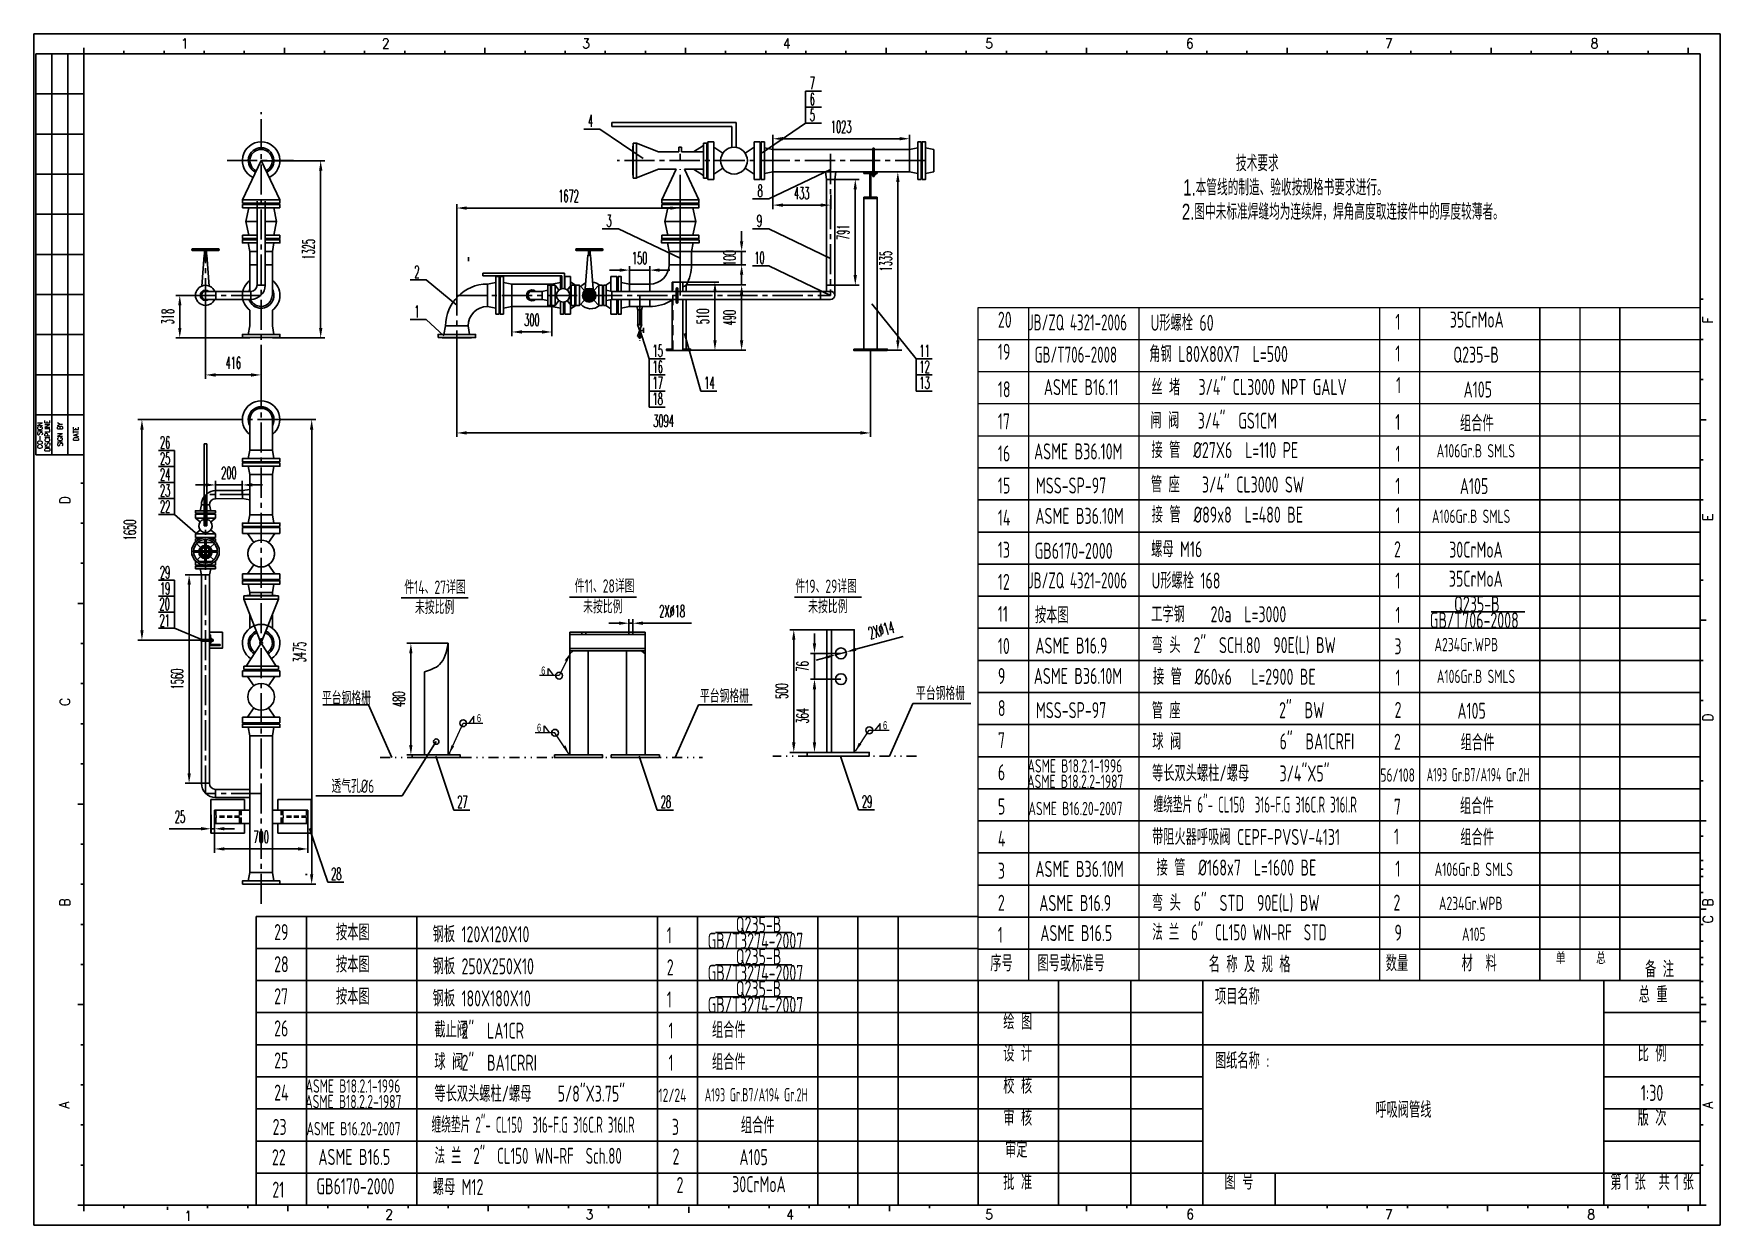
# Model space of a CAD drawing. Header units: inches. Extents: x 8294 to 133647, y -51812 to 12235.
# Drawn here: x 121032 to 133647, y -51812 to -42902 of the extents above; entities outside this region: 1.
import ezdxf
from ezdxf.enums import TextEntityAlignment as Align

# ---------------------------------------------------------------- set-up
doc = ezdxf.new("R2010")
doc.units = ezdxf.units.IN
doc.header["$LTSCALE"] = 300
for name, pattern in [('ACAD_ISO03W100', [30, 12, -18]), ('CENTER2', [1.125, 0.75, -0.125, 0.125, -0.125]), ('DASHED', [0.75, 0.5, -0.25]), ('DIVIDE2A', [0.675, 0.25, -0.125, 0.025, -0.125, 0.025, -0.125]), ('HIDDEN', [0.375, 0.25, -0.125])]:
    doc.linetypes.add(name, pattern=pattern)
for name, color, linetype in [('09图框与明细表层', 4, 'Continuous'), ('2细线层', 4, 'Continuous'), ('5剖面线层', 2, 'Continuous'), ('7标注层', 4, 'Continuous'), ('BORDER', 7, 'Continuous'), ('DATA', 4, 'Continuous'), ('DIM', 3, 'Continuous'), ('图框层', 7, 'Continuous')]:
    doc.layers.add(name, color=color, linetype=linetype)
doc.layers.add('ST_GL_TEXT_ENG', color=3, linetype='Continuous', lineweight=13)
doc.layers.add('文字', color=4, linetype='Continuous', lineweight=13)
doc.styles.add('cooec', font='romans.shx', dxfattribs={"width": 0.5, "bigfont": 'hztxt.shx'})
doc.styles.add('JEREH', font='isocp.shx', dxfattribs={"width": 0.7, "bigfont": 'hzfs.shx'})
doc.styles.add('ROMANC', font='romanc.shx', dxfattribs={"width": 0.75})
doc.styles.add('VCADHZ', font='vcadtxt1.shx', dxfattribs={"width": 0.7, "bigfont": 'vcadhz.shx'})
doc.styles.add('VCDHZ', font='vcadtxt3.shx', dxfattribs={"width": 0.7, "height": 3, "bigfont": 'vcadhz.shx'})
doc.styles.add('残雪', font='romans.shx', dxfattribs={"width": 0.5, "bigfont": 'hztxt.shx'})
doc.dimstyles.new('副本 JEREH-双', dxfattribs={"dimscale": 30, "dimtxt": 3, "dimasz": 2.5, "dimexe": 1, "dimexo": 0, "dimgap": 1.5, "dimtad": 1, "dimdec": 0, "dimzin": 0, "dimdsep": 46, "dimtxsty": 'cooec', "dimcen": 2.5, "dimclrd": 130, "dimclre": 130, "dimclrt": 3, "dimadec": 0, "dimazin": 0, "dimtfac": 0.714286, "dimtdec": 0, "dimtmove": 0, "dimatfit": 3, "dimfxl": 1, "dimtzin": 0, "dimlwd": -1, "dimlwe": -1, "dimarcsym": 0})

msp = doc.modelspace()

# ---------------------------------------------------------------- texts
at = {"layer": '2细线层', "style": 'ROMANC', "width": 0.9}
for s, p in [('1', (122133.3, -43011.7)), ('2', (123635.6, -43011.7)), ('3', (125134.3, -43011.7)), ('4', (126635.5, -43011.7)), ('5', (128149, -43011.7)), ('6', (129650.5, -43011.7)), ('7', (131138.6, -43011.7)), ('8', (132677.2, -43011.7)), ('1', (122158.5, -51779.7)), ('2', (123660.8, -51768.4)), ('3', (125159.5, -51768.4)), ('4', (126660.7, -51768.4)), ('5', (128149, -51768.4)), ('6', (129653.3, -51767)), ('7', (131138.6, -51768.4)), ('8', (132652, -51768.4))]:
    msp.add_text(s, height=75, dxfattribs=at).set_placement(p)
for s, p in [('F', (133592.1, -45067)), ('D', (121302.7, -46418.4)), ('E', (133592.1, -46544.6)), ('C', (121302.7, -47928.6)), ('D', (133592.1, -48044.4)), ('B', (121302.7, -49428.4)), ('B', (133592.1, -49428.4)), ('C', (133592.1, -49554.6)), ('A', (121296.9, -50937.8)), ('A', (133592.1, -50937.8))]:
    msp.add_text(s, height=75, rotation=90, dxfattribs=at).set_placement(p)
at = {"layer": '2细线层', "style": 'ROMANC', "width": 0.8}
for s, p in [('CO-SIGN', (121096.5, -45905.1)), ('DISCIPLINE', (121152.8, -45908.4)), ('SIGN BY', (121248.1, -45897.4)), ('DATE', (121366.3, -45893.1))]:
    msp.add_text(s, height=37.5, rotation=90, dxfattribs=at).set_placement(p, align=Align.CENTER)
at = {"layer": 'DIM', "lineweight": -3, "ltscale": 80, "style": '残雪', "width": 0.5}
for s, p in [('7', (126855.9, -43270.1)), ('6', (126855.9, -43390.1)), ('4', (125196.7, -43553.4)), ('5', (126855.9, -43510.1)), ('8', (126465.3, -44075.8)), ('3', (125335.4, -44300.8)), ('9', (126460.1, -44300.8)), ('2', (123897.9, -44681.5)), ('10', (126460.1, -44576.9)), ('1', (123897.9, -44978)), ('15', (125699.4, -45272.2)), ('11', (127695.6, -45272.2)), ('16', (125699.4, -45392.2)), ('12', (127695.6, -45392.2)), ('17', (125699.4, -45512.2)), ('14', (126085.7, -45512.2)), ('13', (127695.6, -45512.2)), ('18', (125699.4, -45632.2)), ('26', (122014.7, -45957.9)), ('25', (122014.7, -46077.9)), ('24', (122014.7, -46197.9)), ('23', (122014.7, -46317.9)), ('22', (122014.7, -46437.9)), ('29', (122014.4, -46929.2)), ('19', (122014.4, -47049.2)), ('20', (122011, -47166.1)), ('21', (122012.1, -47288.7)), ('27', (124239, -48645.2)), ('28', (125760.3, -48645.1)), ('29', (127265.4, -48644)), ('28', (123294.9, -49183.7))]:
    msp.add_text(s, height=90, dxfattribs=at).set_placement(p, align=Align.MIDDLE_CENTER)
at = {"layer": 'ST_GL_TEXT_ENG', "style": 'VCDHZ', "width": 0.7}
for s, p in [('技术要求', (130024.3, -43929.8)), ('1.本管线的制造、验收按规格书要求进行。', (129629.1, -44111.4)), ('2.图中未标准焊缝均为连续焊，焊角高度取连接件中的厚度较薄者。', (129619.5, -44293.2))]:
    msp.add_text(s, height=120, dxfattribs=at).set_placement(p)
at = {"layer": 'ST_GL_TEXT_ENG', "char_height": 60, "attachment_point": 5, "style": 'VCADHZ'}
for insert in [(124843.1, -47663.8), (124362.3, -48019.6), (124812, -48091.6), (127400, -48072.7)]:
    msp.add_mtext('6', dxfattribs=dict(at, insert=insert))
at = {"layer": '文字', "style": 'JEREH'}
for s, height, width, p in [('20', 120, 0.7, (128243.5, -45100.2)), ('JB/ZQ 4321-2006', 120, 0.65, (128468.8, -45120.5)), ('U形螺栓 60', 120, 0.7, (129385.9, -45123.2)), ('1', 120, 0.7, (131216.4, -45115.9)), ('35CrMoA', 120, 0.7, (131623.5, -45099.3)), ('19', 120, 0.7, (128243.5, -45340.2)), ('GB/T706-2008', 120, 0.65, (128518, -45361.5)), ('角钢 L80X80X7  L=500', 120, 0.7, (129376.1, -45356.5)), ('1', 120, 0.7, (131216.5, -45352.5)), ('Q235-B', 120, 0.7, (131650.1, -45361.5)), ('18', 120, 0.7, (128243.5, -45620.4)), ('ASME B16.11', 120, 0.7, (128587.8, -45604.3)), ('丝 堵 ', 120, 0.7, (129390.9, -45605)), ('3/4" CL3000 NPT GALV   ', 120, 0.7, (129744, -45603.3)), ('1', 120, 0.7, (131222, -45589.2)), ('A105', 120, 0.7, (131727.2, -45622)), ('17', 120, 0.7, (128243.5, -45860.4)), ('闸 阀', 120, 0.7, (129383.7, -45854.3)), ('3/4"  GS1CM', 120, 0.7, (129738.2, -45855.1)), ('1', 120, 0.7, (131215.8, -45865.7)), ('组合件', 120, 0.7, (131700.1, -45875.3)), ('16', 120, 0.7, (128243.5, -46100.4)), ('ASME B36.10M', 120, 0.7, (128514.3, -46084.8)), ('接 管  %%C27X6  L=110 PE', 120, 0.7, (129392.1, -46075.2)), ('1', 120, 0.7, (131217.2, -46102.2)), ('A106Gr.B SMLS', 100, 0.7, (131525.6, -46070.3)), ('15', 120, 0.7, (128243.5, -46340.4)), ('MSS-SP-97', 120, 0.7, (128528.1, -46340)), ('管 座', 120, 0.7, (129388.1, -46331.9)), ('3/4" CL3000 SW', 120, 0.7, (129770.3, -46332.9)), ('1', 120, 0.7, (131216.5, -46342.9)), ('A105', 120, 0.7, (131699.3, -46344.5)), ('14', 120, 0.7, (128243.5, -46580.4)), ('ASME B36.10M', 120, 0.7, (128524.3, -46567)), ('接 管  %%C89x8  L=480 BE', 120, 0.7, (129394.3, -46558.1)), ('1', 120, 0.7, (131217.7, -46562.8)), ('A106Gr.B SMLS', 100, 0.7, (131490, -46560)), ('13', 120, 0.7, (128243.5, -46820.4)), ('GB6170-2000', 120, 0.7, (128518.3, -46828.4)), ('螺母 M16', 120, 0.7, (129390.1, -46816)), ('2', 120, 0.7, (131206.6, -46817)), ('30CrMoA', 120, 0.7, (131619.1, -46819.6)), ('U形螺栓 168', 120, 0.7, (129393.3, -47051.1)), ('35CrMoA', 120, 0.7, (131616.5, -47037.1)), ('件14、27详图', 100, 0.7, (123803.3, -47090.4)), ('件11、28详图', 100, 0.7, (125078, -47081.5)), ('件19、29详图', 100, 0.7, (126728.4, -47083.4)), ('12', 120, 0.7, (128243.5, -47060.4)), ('JB/ZQ 4321-2006', 120, 0.65, (128468.8, -47049.5)), ('1', 120, 0.7, (131216.3, -47051.4)), ('未按比例', 100, 0.7, (123883.2, -47241.1)), ('未按比例', 100, 0.7, (125141.5, -47236.7)), ('未按比例', 100, 0.7, (126824.7, -47235.3)), ('按本图', 120, 0.7, (128520.7, -47309.7)), ('工字钢    20a  L=3000', 120, 0.7, (129390.1, -47302.8)), ('Q235-B', 120, 0.7, (131655.6, -47225.8)), ('11', 120, 0.7, (128243.5, -47300.4)), ('1', 120, 0.7, (131217.2, -47307.5)), ('GB/T706-2008', 120, 0.7, (131474.7, -47347.7)), ('10', 120, 0.7, (128243.5, -47540.4)), ('ASME B16.9', 120, 0.7, (128524.3, -47536.8)), ('弯 头  2"  SCH.80  90E(L) BW', 120, 0.7, (129394.1, -47533.7)), ('3', 120, 0.7, (131209.3, -47542.6)), ('A234Gr.WPB', 100, 0.7, (131509.3, -47519.4)), ('9', 120, 0.7, (128243.5, -47764.6)), ('ASME B36.10M', 120, 0.7, (128512.3, -47764.4)), ('接 管  %%C60x6   L=2900 BE', 120, 0.7, (129403.9, -47770.3)), ('1', 120, 0.7, (131217.9, -47776.9)), ('A106Gr.B SMLS', 100, 0.7, (131527, -47757.4)), ('平台钢格栅', 100, 0.7, (123186.9, -47919.7)), ('平台钢格栅', 100, 0.7, (126014.6, -47904.5)), ('平台钢格栅', 100, 0.7, (127630.8, -47884.4)), ('8', 120, 0.7, (128243.5, -48004.6)), ('MSS-SP-97', 120, 0.7, (128528.1, -48020)), ('管 座', 120, 0.7, (129394.2, -48023.2)), ('2"  BW', 120, 0.7, (130346.7, -48019.8)), ('2', 120, 0.7, (131211, -48017.8)), ('A105', 120, 0.7, (131681, -48024.5)), ('7', 120, 0.7, (128243.5, -48244.6)), ('球 阀', 120, 0.7, (129398.9, -48254.6)), ('6"  BA1CRFI', 120, 0.7, (130350.5, -48253.5)), ('2', 120, 0.7, (131206.2, -48256.3)), ('组合件', 120, 0.7, (131705.3, -48262.2)), ('6', 120, 0.7, (128243.5, -48484.6)), ('ASME B18.2.1-1996', 100, 0.7, (128464.6, -48426.5)), ('等长双头螺柱/螺母', 120, 0.7, (129396.6, -48492.3)), ('3/4"X5"', 120, 0.7, (130350.5, -48493.5)), ('56/108', 100, 0.7, (131104.3, -48495.3)), ('透气孔%%C6', 100, 0.7, (123258.5, -48578.5)), ('ASME B18.2.2-1987', 100, 0.7, (128462, -48542.7)), ('5', 120, 0.7, (128243.5, -48740.4)), ('ASME B16.20-2007', 100, 0.7, (128471.8, -48745.2)), ('缠绕垫片 6"- CL150  316-F.G 316C.R 316I.R', 120, 0.55, (129407.3, -48726.2)), ('7', 120, 0.7, (131205, -48742.2)), ('组合件', 120, 0.7, (131700.1, -48736.9)), ('4', 120, 0.7, (128243.5, -48980.4)), ('带阻火器呼吸阀 CEPF-PVSV-4131', 120, 0.7, (129396.1, -48968.4)), ('1', 120, 0.7, (131206.2, -48964.6)), ('组合件', 120, 0.7, (131702.7, -48970.5)), ('接 管  %%C168x7  L=1600 BE', 120, 0.7, (129430.3, -49197)), ('3', 120, 0.7, (128243.5, -49220.4)), ('ASME B36.10M', 120, 0.7, (128524.3, -49207)), ('1', 120, 0.7, (131216.6, -49205)), ('A106Gr.B SMLS', 100, 0.7, (131510.2, -49200)), ('弯 头  6"  STD  90E(L) BW', 120, 0.7, (129395.5, -49461.2)), ('2', 120, 0.7, (128243.5, -49460.4)), ('ASME B16.9', 120, 0.7, (128553.3, -49462)), ('2', 120, 0.7, (131202.2, -49459)), ('A234Gr.WPB', 100, 0.7, (131542.2, -49455)), ('29', 120, 0.7, (122829.9, -49679.5)), ('按本图', 120, 0.7, (123292.4, -49681.4)), ('钢板 120X120X10', 120, 0.7, (124015.4, -49695.3)), ('Q235-B', 120, 0.7, (126282.8, -49622.9, 0)), ('ASME B16.5', 120, 0.7, (128561.2, -49686.8)), ('法 兰  6"  CL150 WN-RF  STD  ', 120, 0.65, (129398.8, -49681.3)), ('9', 120, 0.7, (131210.1, -49683.7)), ('1', 120, 0.7, (125766.9, -49702.9)), ('GB/T3274-2007', 120, 0.7, (126072.8, -49744.6, 0)), ('1', 120, 0.7, (128243.5, -49700.4)), ('A105', 100, 0.7, (131714.6, -49685)), ('28', 120, 0.7, (122829.9, -49919.5)), ('按本图', 120, 0.7, (123292.4, -49921.4)), ('钢板 250X250X10', 120, 0.7, (124015.4, -49935.3)), ('2', 120, 0.7, (125766.9, -49942.9)), ('Q235-B', 120, 0.7, (126282.8, -49862.9, 0)), ('序号', 120, 0.7, (128186.8, -49912.7)), ('图号或标准号', 120, 0.7, (128539.2, -49912.7)), ('名 称 及 规 格', 120, 0.7, (129820.2, -49920.4)), ('数量', 120, 0.7, (131144.4, -49912.7)), ('材  料', 120, 0.7, (131711.8, -49912.7)), ('单', 90, 0.7, (132417.9, -49859.1)), ('总', 90, 0.7, (132717.9, -49859.1)), ('备 注', 120, 0.7, (133084.3, -49957.7)), ('GB/T3274-2007', 120, 0.7, (126072.8, -49984.6, 0)), ('27', 120, 0.7, (122829.9, -50159.5)), ('按本图', 120, 0.7, (123292.4, -50161.4)), ('钢板 180X180X10', 120, 0.7, (124015.4, -50175.3)), ('1', 120, 0.7, (125766.9, -50182.9)), ('Q235-B', 120, 0.7, (126282.8, -50102.9, 0)), ('GB/T3274-2007', 120, 0.7, (126072.8, -50224.6, 0)), ('26', 120, 0.7, (122829.9, -50399.5)), ('截止阀', 120, 0.7, (124028.5, -50408.6)), ('2"  LA1CR', 120, 0.7, (124231.6, -50416.5)), ('1', 120, 0.7, (125780, -50416.2)), ('组合件', 120, 0.7, (126105, -50410.9)), ('25', 120, 0.7, (122829.9, -50639.5)), ('球 阀', 120, 0.7, (124028.5, -50648.6)), ('2"  BA1CRRI', 120, 0.7, (124231.6, -50656.5)), ('1', 120, 0.7, (125780, -50656.2)), ('组合件', 120, 0.7, (126105, -50650.9)), ('24', 120, 0.7, (122829.9, -50879.5)), ('ASME B18.2.2-1987', 100, 0.7, (123062, -50936.7)), ('ASME B18.2.1-1996', 100, 0.7, (123064.6, -50820.5)), ('等长双头螺柱/螺母', 120, 0.7, (124028.5, -50888.6)), ('5/8"X3.75"', 120, 0.7, (124950.5, -50887.5)), ('12/24', 100, 0.7, (125704.3, -50889.3)), ('23', 120, 0.7, (122818.4, -51136.3)), ('ASME B16.20-2007', 100, 0.7, (123071.8, -51139.2)), ('缠绕垫片 2"- CL150  316-F.G 316C.R 316I.R', 120, 0.55, (124007.3, -51120.2)), ('3', 120, 0.7, (125805, -51136.2)), ('组合件', 120, 0.7, (126321, -51124.5)), ('法 兰  2"  CL150 WN-RF  Sch.80', 120, 0.65, (124030.5, -51352.5)), ('22', 120, 0.7, (122813.4, -51363.5)), ('ASME B16.5', 120, 0.7, (123161.2, -51360.8)), ('2', 120, 0.7, (125810.1, -51357.7)), ('A105', 120, 0.7, (126310.4, -51362.4)), ('GB6170-2000', 120, 0.7, (123146.2, -51580)), ('螺母 M12', 120, 0.7, (124016.4, -51585.9)), ('2', 120, 0.7, (125839.6, -51570.9)), ('30CrMoA', 120, 0.7, (126256.3, -51564.8)), ('21', 120, 0.7, (122816.7, -51605.8))]:
    msp.add_text(s, height=height, dxfattribs=dict(at, width=width)).set_placement(p)
for s, height, width, p in [('A193 Gr.B7/A194 Gr.2H', 100, 0.6, (131835.9, -48442.1)), ('总 重', 120, 0.7, (133144.5, -50081.1)), ('绘 图', 120, 0.7, (128391.6, -50281.7)), ('设 计', 120, 0.7, (128391.6, -50521.7)), ('比 例', 120, 0.7, (133136.8, -50521.7)), ('校 核', 120, 0.7, (128391.6, -50761.7)), ('A193 Gr.B7/A194 Gr.2H', 100, 0.6, (126435.9, -50836.1)), ('1:30', 120, 0.7, (133136.8, -50821.7)), ('审 核', 120, 0.7, (128391.6, -51001.7)), ('呼吸阀管线', 120, 0.7, (131276.8, -50941.7)), ('版 次', 120, 0.7, (133136.8, -51001.7)), ('审定', 120, 0.7, (128381.4, -51239.7)), ('批 准', 120, 0.7, (128391.6, -51481.7)), ('图 号', 120, 0.7, (130046.8, -51481.7)), ('第  张  共  张', 120, 0.7, (133136.8, -51481.7)), (' 1       1  ', 120, 0.7, (133157.5, -51488.6))]:
    msp.add_text(s, height=height, dxfattribs=dict(at, width=width)).set_placement(p, align=Align.MIDDLE)
at = {"layer": '文字', "style": 'JEREH', "width": 0.7}
for s, p in [('项目名称', (129866.8, -50101.7)), ('图纸名称 :', (129866.8, -50581.7))]:
    msp.add_text(s, height=120, dxfattribs=at).set_placement(p, align=Align.MIDDLE_LEFT)

# ---------------------------------------------------------------- blocks, each defined once
blk = doc.blocks.new('*D73')
at = {"layer": '7标注层', "color": 130, "transparency": 16777216}
for p, q in [((122733, -43851), (123208, -43851)), ((123178, -45101), (123178, -43926)), ((122817, -45176), (123208, -45176))]:
    blk.add_line(p, q, dxfattribs=at)
for points in [[(123166, -43926), (123191, -43926), (123178, -43851)], [(123166, -45101), (123191, -45101), (123178, -45176)]]:
    blk.add_solid(points, dxfattribs=at)
at = {"layer": 'Defpoints', "color": 0, "transparency": 16777216}
for p in [(122733, -43851), (123178, -43851), (122817, -45176)]:
    blk.add_point(p, dxfattribs=at)
at = {"layer": '7标注层', "color": 3, "transparency": 16777216, "insert": (123088, -44513), "char_height": 90, "attachment_point": 5, "rotation": 90, "style": 'cooec'}
blk.add_mtext('1325', dxfattribs=at)
blk = doc.blocks.new('*D74')
at = {"layer": '7标注层', "color": 130, "transparency": 16777216}
for p, q in [((124608, -44918), (124608, -45162)), ((124908, -44937), (124908, -45162)), ((124683, -45132), (124833, -45132))]:
    blk.add_line(p, q, dxfattribs=at)
for points in [[(124683, -45119), (124683, -45144), (124608, -45132)], [(124833, -45119), (124833, -45144), (124908, -45132)]]:
    blk.add_solid(points, dxfattribs=at)
at = {"layer": 'Defpoints', "color": 0, "transparency": 16777216}
for p in [(124608, -44918), (124908, -44937), (124908, -45132)]:
    blk.add_point(p, dxfattribs=at)
at = {"layer": '7标注层', "color": 3, "transparency": 16777216, "insert": (124758, -45042), "char_height": 90, "attachment_point": 5, "style": 'cooec'}
blk.add_mtext('300', dxfattribs=at)
blk = doc.blocks.new('*D75')
at = {"layer": '7标注层', "color": 130, "transparency": 16777216}
for p, q in [((125489, -44828), (125489, -44639)), ((125639, -44828), (125639, -44639)), ((125414, -44669), (125339, -44669)), ((125489, -44669), (125639, -44669)), ((125714, -44669), (125789, -44669))]:
    blk.add_line(p, q, dxfattribs=at)
for points in [[(125414, -44657), (125414, -44682), (125489, -44669)], [(125714, -44657), (125714, -44682), (125639, -44669)]]:
    blk.add_solid(points, dxfattribs=at)
at = {"layer": 'Defpoints', "color": 0, "transparency": 16777216}
for p in [(125639, -44669), (125489, -44828), (125639, -44828)]:
    blk.add_point(p, dxfattribs=at)
at = {"layer": '7标注层', "color": 3, "transparency": 16777216, "insert": (125564, -44579), "char_height": 90, "attachment_point": 5, "style": 'cooec'}
blk.add_mtext('150', dxfattribs=at)
blk = doc.blocks.new('*D76')
at = {"layer": '7标注层', "color": 130, "transparency": 16777216}
for p, q in [((126327, -44454), (126327, -44379)), ((125952, -44529), (126357, -44529)), ((126327, -44629), (126327, -44529)), ((125952, -44629), (126357, -44629)), ((126327, -44704), (126327, -44779))]:
    blk.add_line(p, q, dxfattribs=at)
for points in [[(126314, -44454), (126339, -44454), (126327, -44529)], [(126314, -44704), (126339, -44704), (126327, -44629)]]:
    blk.add_solid(points, dxfattribs=at)
at = {"layer": 'Defpoints', "color": 0, "transparency": 16777216}
for p in [(125952, -44529), (126327, -44529), (125952, -44629)]:
    blk.add_point(p, dxfattribs=at)
at = {"layer": '7标注层', "color": 3, "transparency": 16777216, "insert": (126237, -44579), "char_height": 90, "attachment_point": 5, "rotation": 90, "style": 'cooec'}
blk.add_mtext('100', dxfattribs=at)
blk = doc.blocks.new('*D77')
at = {"layer": '7标注层', "color": 130, "transparency": 16777216}
for p, q in [((126560, -43767), (126560, -43657)), ((126635, -43687), (127508, -43687)), ((127583, -43851), (127583, -43657))]:
    blk.add_line(p, q, dxfattribs=at)
for points in [[(126635, -43674), (126635, -43699), (126560, -43687)], [(127508, -43674), (127508, -43699), (127583, -43687)]]:
    blk.add_solid(points, dxfattribs=at)
at = {"layer": 'Defpoints', "color": 0, "transparency": 16777216}
for p in [(126560, -43767), (127583, -43687), (127583, -43851)]:
    blk.add_point(p, dxfattribs=at)
at = {"layer": '7标注层', "color": 3, "transparency": 16777216, "insert": (127071, -43597), "char_height": 90, "attachment_point": 5, "style": 'cooec'}
blk.add_mtext('1023', dxfattribs=at)
blk = doc.blocks.new('*D78')
at = {"layer": '7标注层', "color": 130, "transparency": 16777216}
for p, q in [((122930, -45787), (123141, -45787)), ((123111, -45862), (123111, -49187)), ((122733, -49262), (123141, -49262))]:
    blk.add_line(p, q, dxfattribs=at)
for points in [[(123098, -45862), (123123, -45862), (123111, -45787)], [(123098, -49187), (123123, -49187), (123111, -49262)]]:
    blk.add_solid(points, dxfattribs=at)
at = {"layer": 'Defpoints', "color": 0, "transparency": 16777216}
for p in [(122930, -45787), (122733, -49262), (123111, -49262)]:
    blk.add_point(p, dxfattribs=at)
at = {"layer": '7标注层', "color": 3, "transparency": 16777216, "insert": (123021, -47525), "char_height": 90, "attachment_point": 5, "rotation": 90, "style": 'cooec'}
blk.add_mtext('3475', dxfattribs=at)
blk = doc.blocks.new('*D79')
at = {"layer": '7标注层', "color": 130, "transparency": 16777216}
for p, q in [((122316, -46947), (122164, -46947)), ((122194, -47022), (122194, -48432)), ((122316, -48507), (122164, -48507))]:
    blk.add_line(p, q, dxfattribs=at)
for points in [[(122182, -47022), (122207, -47022), (122194, -46947)], [(122182, -48432), (122207, -48432), (122194, -48507)]]:
    blk.add_solid(points, dxfattribs=at)
at = {"layer": 'Defpoints', "color": 0, "transparency": 16777216}
for p in [(122316, -46947), (122194, -48507), (122316, -48507)]:
    blk.add_point(p, dxfattribs=at)
at = {"layer": '7标注层', "color": 3, "transparency": 16777216, "insert": (122104, -47727), "char_height": 90, "attachment_point": 5, "rotation": 90, "style": 'cooec'}
blk.add_mtext('1560', dxfattribs=at)
blk = doc.blocks.new('*D80')
at = {"layer": '7标注层', "color": 130, "transparency": 16777216}
for p, q in [((122317, -46276), (122242, -46276)), ((122392, -46348), (122392, -46246)), ((122392, -46276), (122592, -46276)), ((122592, -46348), (122592, -46246)), ((122667, -46276), (122742, -46276))]:
    blk.add_line(p, q, dxfattribs=at)
for points in [[(122317, -46263), (122317, -46288), (122392, -46276)], [(122667, -46263), (122667, -46288), (122592, -46276)]]:
    blk.add_solid(points, dxfattribs=at)
at = {"layer": 'Defpoints', "color": 0, "transparency": 16777216}
for p in [(122592, -46276), (122392, -46348), (122592, -46348)]:
    blk.add_point(p, dxfattribs=at)
at = {"layer": '7标注层', "color": 3, "transparency": 16777216, "insert": (122492, -46186), "char_height": 90, "attachment_point": 5, "style": 'cooec'}
blk.add_mtext('200', dxfattribs=at)
blk = doc.blocks.new('*D81')
at = {"layer": '7标注层', "color": 130, "transparency": 16777216}
for p, q in [((122317, -44956), (122317, -45483)), ((122733, -45304), (122733, -45483)), ((122658, -45453), (122392, -45453))]:
    blk.add_line(p, q, dxfattribs=at)
for points in [[(122392, -45441), (122392, -45466), (122317, -45453)], [(122658, -45441), (122658, -45466), (122733, -45453)]]:
    blk.add_solid(points, dxfattribs=at)
at = {"layer": 'Defpoints', "color": 0, "transparency": 16777216}
for p in [(122317, -44956), (122733, -45304), (122317, -45453)]:
    blk.add_point(p, dxfattribs=at)
at = {"layer": '7标注层', "color": 3, "transparency": 16777216, "insert": (122525, -45363), "char_height": 90, "attachment_point": 5, "style": 'cooec'}
blk.add_mtext('416', dxfattribs=at)
blk = doc.blocks.new('*D82')
at = {"layer": '7标注层', "color": 130, "transparency": 16777216}
for p, q in [((122375, -44858), (122094, -44858)), ((122124, -45101), (122124, -44933)), ((122649, -45176), (122094, -45176))]:
    blk.add_line(p, q, dxfattribs=at)
for points in [[(122112, -44933), (122137, -44933), (122124, -44858)], [(122112, -45101), (122137, -45101), (122124, -45176)]]:
    blk.add_solid(points, dxfattribs=at)
at = {"layer": 'Defpoints', "color": 0, "transparency": 16777216}
for p in [(122124, -44858), (122375, -44858), (122649, -45176)]:
    blk.add_point(p, dxfattribs=at)
at = {"layer": '7标注层', "color": 3, "transparency": 16777216, "insert": (122034, -45017), "char_height": 90, "attachment_point": 5, "rotation": 90, "style": 'cooec'}
blk.add_mtext('318', dxfattribs=at)
blk = doc.blocks.new('*D83')
at = {"layer": '7标注层', "color": 130, "transparency": 16777216}
for p, q in [((125913, -44780), (126357, -44780)), ((126327, -45194), (126327, -44855)), ((125913, -45269), (126357, -45269))]:
    blk.add_line(p, q, dxfattribs=at)
for points in [[(126314, -44855), (126339, -44855), (126327, -44780)], [(126314, -45194), (126339, -45194), (126327, -45269)]]:
    blk.add_solid(points, dxfattribs=at)
at = {"layer": 'Defpoints', "color": 0, "transparency": 16777216}
for p in [(125913, -44780), (126327, -44780), (125913, -45269)]:
    blk.add_point(p, dxfattribs=at)
at = {"layer": '7标注层', "color": 3, "transparency": 16777216, "insert": (126237, -45025), "char_height": 90, "attachment_point": 5, "rotation": 90, "style": 'cooec'}
blk.add_mtext('490', dxfattribs=at)
blk = doc.blocks.new('*D84')
at = {"layer": '7标注层', "color": 130, "transparency": 16777216}
for p, q in [((127240, -43935), (127525, -43935)), ((127495, -45194), (127495, -44010)), ((127240, -45269), (127525, -45269))]:
    blk.add_line(p, q, dxfattribs=at)
for points in [[(127483, -44010), (127508, -44010), (127495, -43935)], [(127483, -45194), (127508, -45194), (127495, -45269)]]:
    blk.add_solid(points, dxfattribs=at)
at = {"layer": 'Defpoints', "color": 0, "transparency": 16777216}
for p in [(127240, -43935), (127495, -43935), (127240, -45269)]:
    blk.add_point(p, dxfattribs=at)
at = {"layer": '7标注层', "color": 3, "transparency": 16777216, "insert": (127405, -44602), "char_height": 90, "attachment_point": 5, "rotation": 90, "style": 'cooec'}
blk.add_mtext('1335', dxfattribs=at)
blk = doc.blocks.new('*D85')
at = {"layer": '7标注层', "color": 130, "transparency": 16777216}
for p, q in [((125886, -44760), (126157, -44760)), ((126127, -45194), (126127, -44835)), ((125886, -45269), (126157, -45269))]:
    blk.add_line(p, q, dxfattribs=at)
for points in [[(126115, -44835), (126140, -44835), (126127, -44760)], [(126115, -45194), (126140, -45194), (126127, -45269)]]:
    blk.add_solid(points, dxfattribs=at)
at = {"layer": 'Defpoints', "color": 0, "transparency": 16777216}
for p in [(125886, -44760), (126127, -44760), (125886, -45269)]:
    blk.add_point(p, dxfattribs=at)
at = {"layer": '7标注层', "color": 3, "transparency": 16777216, "insert": (126037, -45015), "char_height": 90, "attachment_point": 5, "rotation": 90, "style": 'cooec'}
blk.add_mtext('510', dxfattribs=at)
blk = doc.blocks.new('*D86')
at = {"layer": '7标注层', "color": 130, "transparency": 16777216}
for p, q in [((122383, -48807), (122383, -49028)), ((123083, -48807), (123083, -49028)), ((122458, -48998), (123008, -48998))]:
    blk.add_line(p, q, dxfattribs=at)
for points in [[(122458, -48985), (122458, -49010), (122383, -48998)], [(123008, -48985), (123008, -49010), (123083, -48998)]]:
    blk.add_solid(points, dxfattribs=at)
at = {"layer": 'Defpoints', "color": 0, "transparency": 16777216}
for p in [(122383, -48807), (123083, -48807), (123083, -48998)]:
    blk.add_point(p, dxfattribs=at)
at = {"layer": '7标注层', "color": 3, "transparency": 16777216, "insert": (122733, -48908), "char_height": 90, "attachment_point": 5, "style": 'cooec'}
blk.add_mtext('700', dxfattribs=at)
blk = doc.blocks.new('*D87')
at = {"layer": '7标注层', "color": 130, "transparency": 16777216}
for p, q in [((127290, -45269), (127290, -45917)), ((124196, -45345), (124196, -45917)), ((124271, -45887), (127215, -45887))]:
    blk.add_line(p, q, dxfattribs=at)
for points in [[(124271, -45874), (124271, -45899), (124196, -45887)], [(127215, -45874), (127215, -45899), (127290, -45887)]]:
    blk.add_solid(points, dxfattribs=at)
at = {"layer": 'Defpoints', "color": 0, "transparency": 16777216}
for p in [(127290, -45269), (124196, -45345), (127290, -45887)]:
    blk.add_point(p, dxfattribs=at)
at = {"layer": '7标注层', "color": 3, "transparency": 16777216, "insert": (125743, -45797), "char_height": 90, "attachment_point": 5, "style": 'cooec'}
blk.add_mtext('3094', dxfattribs=at)
blk = doc.blocks.new('*D88')
at = {"layer": '7标注层', "color": 130, "transparency": 16777216}
for p, q in [((126560, -43902), (126560, -44213)), ((126993, -44106), (126993, -44213)), ((126635, -44183), (126918, -44183))]:
    blk.add_line(p, q, dxfattribs=at)
for points in [[(126635, -44171), (126635, -44196), (126560, -44183)], [(126918, -44171), (126918, -44196), (126993, -44183)]]:
    blk.add_solid(points, dxfattribs=at)
at = {"layer": 'Defpoints', "color": 0, "transparency": 16777216}
for p in [(126560, -43902), (126993, -44106), (126993, -44183)]:
    blk.add_point(p, dxfattribs=at)
at = {"layer": '7标注层', "color": 3, "transparency": 16777216, "insert": (126776, -44093), "char_height": 90, "attachment_point": 5, "style": 'cooec'}
blk.add_mtext('433', dxfattribs=at)
blk = doc.blocks.new('*D89')
at = {"layer": '7标注层', "color": 130, "transparency": 16777216}
for p, q in [((122532, -45787), (121811, -45787)), ((121841, -45862), (121841, -47362)), ((122290, -47437), (121811, -47437))]:
    blk.add_line(p, q, dxfattribs=at)
for points in [[(121829, -45862), (121854, -45862), (121841, -45787)], [(121829, -47362), (121854, -47362), (121841, -47437)]]:
    blk.add_solid(points, dxfattribs=at)
at = {"layer": 'Defpoints', "color": 0, "transparency": 16777216}
for p in [(122532, -45787), (121841, -47437), (122290, -47437)]:
    blk.add_point(p, dxfattribs=at)
at = {"layer": '7标注层', "color": 3, "transparency": 16777216, "insert": (121751, -46612), "char_height": 90, "attachment_point": 5, "rotation": 90, "style": 'cooec'}
blk.add_mtext('1650', dxfattribs=at)
blk = doc.blocks.new('*D90')
at = {"layer": '7标注层', "color": 130, "transparency": 16777216}
for p, q in [((127023, -43991), (127207, -43991)), ((127177, -44066), (127177, -44707)), ((127023, -44782), (127207, -44782))]:
    blk.add_line(p, q, dxfattribs=at)
for points in [[(127164, -44066), (127189, -44066), (127177, -43991)], [(127164, -44707), (127189, -44707), (127177, -44782)]]:
    blk.add_solid(points, dxfattribs=at)
at = {"layer": 'Defpoints', "color": 0, "transparency": 16777216}
for p in [(127023, -43991), (127023, -44782), (127177, -44782)]:
    blk.add_point(p, dxfattribs=at)
at = {"layer": '7标注层', "color": 3, "transparency": 16777216, "insert": (127087, -44386), "char_height": 90, "attachment_point": 5, "rotation": 90, "style": 'cooec'}
blk.add_mtext('791', dxfattribs=at)
blk = doc.blocks.new('*D91')
at = {"layer": '7标注层', "color": 130, "transparency": 16777216}
for p, q in [((125484, -47378), (125484, -47280)), ((125513, -47378), (125513, -47280)), ((125409, -47310), (125334, -47310)), ((125484, -47310), (125513, -47310)), ((125588, -47310), (125952, -47310))]:
    blk.add_line(p, q, dxfattribs=at)
for points in [[(125409, -47297), (125409, -47322), (125484, -47310)], [(125588, -47297), (125588, -47322), (125513, -47310)]]:
    blk.add_solid(points, dxfattribs=at)
at = {"layer": 'Defpoints', "color": 0, "transparency": 16777216}
for p in [(125484, -47378), (125513, -47310), (125513, -47378)]:
    blk.add_point(p, dxfattribs=at)
at = {"layer": '7标注层', "color": 3, "transparency": 16777216, "insert": (125807, -47220), "char_height": 90, "attachment_point": 5, "style": 'cooec'}
blk.add_mtext('2X%%C18', dxfattribs=at)
blk = doc.blocks.new('*D92')
at = {"layer": '7标注层', "color": 130, "transparency": 16777216}
for p, q in [((124196, -44986), (124196, -44175)), ((124271, -44205), (125793, -44205)), ((125868, -44678), (125868, -44175))]:
    blk.add_line(p, q, dxfattribs=at)
for points in [[(124271, -44193), (124271, -44218), (124196, -44205)], [(125793, -44193), (125793, -44218), (125868, -44205)]]:
    blk.add_solid(points, dxfattribs=at)
at = {"layer": 'Defpoints', "color": 0, "transparency": 16777216}
for p in [(125868, -44205), (125868, -44678), (124196, -44986)]:
    blk.add_point(p, dxfattribs=at)
at = {"layer": '7标注层', "color": 3, "transparency": 16777216, "insert": (125032, -44115), "char_height": 90, "attachment_point": 5, "style": 'cooec'}
blk.add_mtext('1672', dxfattribs=at)
blk = doc.blocks.new('*D93')
at = {"color": 130, "transparency": 16777216}
for p, q in [((127069, -47728), (126842, -47728)), ((126872, -47803), (126872, -48201)), ((127069, -48276), (126842, -48276))]:
    blk.add_line(p, q, dxfattribs=at)
for points in [[(126859, -47803), (126884, -47803), (126872, -47728)], [(126859, -48201), (126884, -48201), (126872, -48276)]]:
    blk.add_solid(points, dxfattribs=at)
at = {"layer": 'Defpoints', "color": 0, "transparency": 16777216}
for p in [(127069, -47728), (126872, -48276), (127069, -48276)]:
    blk.add_point(p, dxfattribs=at)
at = {"color": 3, "transparency": 16777216, "insert": (126782, -48002), "char_height": 90, "attachment_point": 5, "rotation": 90, "style": 'cooec'}
blk.add_mtext('364', dxfattribs=at)
blk = doc.blocks.new('*D94')
at = {"color": 130, "transparency": 16777216}
for p, q in [((126872, -47461), (126872, -47386)), ((127069, -47536), (126842, -47536)), ((126872, -47728), (126872, -47536)), ((127069, -47728), (126842, -47728)), ((126872, -47803), (126872, -47878))]:
    blk.add_line(p, q, dxfattribs=at)
for points in [[(126859, -47461), (126884, -47461), (126872, -47536)], [(126859, -47803), (126884, -47803), (126872, -47728)]]:
    blk.add_solid(points, dxfattribs=at)
at = {"layer": 'Defpoints', "color": 0, "transparency": 16777216}
for p in [(126872, -47536), (127069, -47536), (127069, -47728)]:
    blk.add_point(p, dxfattribs=at)
at = {"color": 3, "transparency": 16777216, "insert": (126782, -47632), "char_height": 90, "attachment_point": 5, "rotation": 90, "style": 'cooec'}
blk.add_mtext('76', dxfattribs=at)
blk = doc.blocks.new('*D95')
at = {"color": 130, "transparency": 16777216}
for p, q in [((127535, -47409), (127181, -47505)), ((127030, -47546), (127109, -47525)), ((126958, -47566), (126885, -47586))]:
    blk.add_line(p, q, dxfattribs=at)
for points in [[(126954, -47554), (126961, -47578), (127030, -47546)], [(127178, -47493), (127185, -47517), (127109, -47525)]]:
    blk.add_solid(points, dxfattribs=at)
at = {"layer": 'Defpoints', "color": 0, "transparency": 16777216}
for p in [(127030, -47546), (127109, -47525)]:
    blk.add_point(p, dxfattribs=at)
at = {"color": 3, "transparency": 16777216, "insert": (127371, -47361), "char_height": 90, "attachment_point": 5, "rotation": 15.1831, "style": 'cooec'}
blk.add_mtext('2X%%C14', dxfattribs=at)
blk = doc.blocks.new('*D96')
at = {"color": 130, "transparency": 16777216}
for p, q in [((127169, -47358), (126687, -47358)), ((126717, -48201), (126717, -47433)), ((127169, -48276), (126687, -48276))]:
    blk.add_line(p, q, dxfattribs=at)
for points in [[(126704, -47433), (126729, -47433), (126717, -47358)], [(126704, -48201), (126729, -48201), (126717, -48276)]]:
    blk.add_solid(points, dxfattribs=at)
at = {"layer": 'Defpoints', "color": 0, "transparency": 16777216}
for p in [(126717, -47358), (127169, -47358), (127169, -48276)]:
    blk.add_point(p, dxfattribs=at)
at = {"color": 3, "transparency": 16777216, "insert": (126627, -47817), "char_height": 90, "attachment_point": 5, "rotation": 90, "style": 'cooec'}
blk.add_mtext('500', dxfattribs=at)
blk = doc.blocks.new('*D97')
at = {"layer": '7标注层', "color": 130, "transparency": 16777216}
for p, q in [((122358, -48742), (122358, -48877)), ((122383, -48742), (122383, -48877)), ((122283, -48847), (122045, -48847)), ((122383, -48847), (122358, -48847)), ((122458, -48847), (122533, -48847))]:
    blk.add_line(p, q, dxfattribs=at)
for points in [[(122283, -48834), (122283, -48859), (122358, -48847)], [(122458, -48834), (122458, -48859), (122383, -48847)]]:
    blk.add_solid(points, dxfattribs=at)
at = {"layer": 'Defpoints', "color": 0, "transparency": 16777216}
for p in [(122358, -48742), (122383, -48742), (122383, -48847)]:
    blk.add_point(p, dxfattribs=at)
at = {"layer": '7标注层', "color": 3, "transparency": 16777216, "insert": (122126, -48757), "char_height": 90, "attachment_point": 5, "style": 'cooec'}
blk.add_mtext('25', dxfattribs=at)
blk = doc.blocks.new('*D98')
at = {"layer": '7标注层', "color": 130, "transparency": 16777216}
for p, q in [((124132, -47460), (123823, -47460)), ((123853, -47535), (123853, -48220)), ((124132, -48295), (123823, -48295))]:
    blk.add_line(p, q, dxfattribs=at)
for points in [[(123840, -47535), (123865, -47535), (123853, -47460)], [(123840, -48220), (123865, -48220), (123853, -48295)]]:
    blk.add_solid(points, dxfattribs=at)
at = {"layer": 'Defpoints', "color": 0, "transparency": 16777216}
for p in [(124132, -47460), (123853, -48295), (124132, -48295)]:
    blk.add_point(p, dxfattribs=at)
at = {"layer": '7标注层', "color": 3, "transparency": 16777216, "insert": (123763, -47878), "char_height": 90, "attachment_point": 5, "rotation": 90, "style": 'cooec'}
blk.add_mtext('480', dxfattribs=at)

# ---------------------------------------------------------------- dimensions: what is measured, and where the dimension line sits
at = {"color": 4}
dim = msp.add_diameter_dim_2p(p1=(127030.1, -47546.4), p2=(127108.9, -47525), text='2X%%C14', dimstyle='副本 JEREH-双', dxfattribs=at)
dim.commit()
dim.dimension.update_dxf_attribs({"geometry": '*D95', "text_midpoint": (127370.7, -47360.7)})
for base, p1, p2, text, picture, middle in [((126716.8, -47358.4), (127169.3, -48276.1), (127169.3, -47358.4), '500', '*D96', (126626.8, -47817.3)), ((126871.7, -47535.7), (127069.5, -47728.3), (127069.5, -47535.7), '76', '*D94', (126781.7, -47632)), ((126871.7, -48276.1), (127069.5, -47728.3), (127069.5, -48276.1), '364', '*D93', (126781.7, -48002.2))]:
    dim = msp.add_linear_dim(base=base, p1=p1, p2=p2, angle=90, text=text, dimstyle='副本 JEREH-双', dxfattribs=at)
    dim.commit()
    dim.dimension.update_dxf_attribs({"geometry": picture, "text_midpoint": middle})
at = {"layer": '7标注层'}
for base, p1, p2, picture, middle in [((127582.7498297, -43686.7348101), (126560.2498297, -43766.5836161), (127582.7498297, -43850.5836161), '*D77', (127071.4998297, -43596.7348101)), ((126992.7498297, -44183.1018695), (126560.2498297, -43901.8251384), (126992.7498297, -44105.6003767), '*D88', (126776.4998297, -44093.1018695)), ((125868.1, -44205.3), (124196.4, -44986.1), (125868.1, -44678.2), '*D92', (125032.2, -44115.3)), ((122316.7, -45453.3), (122732.7, -45304.3), (122316.7, -44955.7), '*D81', (122524.7, -45363.3)), ((124907.9, -45131.8), (124607.9, -44918.3), (124907.9, -44937.5), '*D74', (124757.9, -45041.8)), ((127290.4, -45887), (124196.4, -45345.4), (127290.4, -45269.5), '*D87', (125743.4, -45797)), ((123082.7, -48997.9), (122382.7, -48806.9), (123082.7, -48806.9), '*D86', (122732.7, -48907.9))]:
    dim = msp.add_linear_dim(base=base, p1=p1, p2=p2, dimstyle='副本 JEREH-双', dxfattribs=at)
    dim.commit()
    dim.dimension.update_dxf_attribs({"geometry": picture, "text_midpoint": middle})
for base, p1, p2, picture, middle in [((123178.5, -43850.6), (122816.7, -45176), (122732.7, -43850.6), '*D73', (123088.5, -44513.3)), ((127176.7, -44782), (127022.7, -43991), (127022.7, -44782), '*D90', (127086.7, -44386.5)), ((127495.4, -43934.6), (127240.3, -45269.5), (127240.3, -43934.6), '*D84', (127405.4, -44602)), ((126127.2, -44759.9), (125886.4, -45269.5), (125886.4, -44759.9), '*D85', (126037.2, -45014.7)), ((126326.7996676, -44779.9702659), (125912.5774912, -45269.4702659), (125912.5774912, -44779.9702659), '*D83', (126236.7996676, -45024.7202659)), ((122124.2, -44858), (122648.7, -45176), (122375.4, -44858), '*D82', (122034.2, -45017)), ((121841.5, -47436.9), (122532.4, -45786.9), (122289.5, -47436.9), '*D89', (121751.5, -46611.9)), ((123111, -49262.2), (122930.3, -45786.9), (122732.7, -49262.2), '*D78', (123021, -47524.5)), ((122194.3, -48506.9), (122316.3, -46946.9), (122316.3, -48506.9), '*D79', (122104.3, -47726.9))]:
    dim = msp.add_linear_dim(base=base, p1=p1, p2=p2, angle=90, dimstyle='副本 JEREH-双', dxfattribs=at)
    dim.commit()
    dim.dimension.update_dxf_attribs({"geometry": picture, "text_midpoint": middle})
dim = msp.add_linear_dim(base=(126326.8, -44529), p1=(125952.1, -44629), p2=(125952.1, -44529), angle=90, dimstyle='副本 JEREH-双', dxfattribs=at)
dim.commit()
dim.dimension.update_dxf_attribs({"geometry": '*D76', "text_midpoint": (126326.8, -44579), "dimtype": 160})
for base, p1, p2, picture, middle in [((125639.1, -44669.5), (125489.1, -44828), (125639.1, -44828), '*D75', (125564.1, -44669.5)), ((122592.3, -46275.7), (122392.3, -46348.4), (122592.3, -46348.4), '*D80', (122492.3, -46275.7)), ((122382.7, -48846.8), (122357.7, -48741.5), (122382.7, -48741.5), '*D97', (122126.3, -48846.8))]:
    dim = msp.add_linear_dim(base=base, p1=p1, p2=p2, dimstyle='副本 JEREH-双', dxfattribs=at)
    dim.commit()
    dim.dimension.update_dxf_attribs({"geometry": picture, "text_midpoint": middle, "dimtype": 160})
dim = msp.add_linear_dim(base=(125512.6, -47309.9), p1=(125483.7, -47377.5), p2=(125512.6, -47377.5), text='2X%%C18', dimstyle='副本 JEREH-双', dxfattribs=at)
dim.commit()
dim.dimension.update_dxf_attribs({"geometry": '*D91', "text_midpoint": (125807.2, -47219.9)})
dim = msp.add_linear_dim(base=(123853, -48295.1), p1=(124131.6, -47460.1), p2=(124131.6, -48295.1), angle=90, text='480', dimstyle='副本 JEREH-双', dxfattribs=at)
dim.commit()
dim.dimension.update_dxf_attribs({"geometry": '*D98', "text_midpoint": (123763, -47877.6)})

# ---------------------------------------------------------------- hatches: boundary and pattern name
at = {"layer": '5剖面线层'}
h = msp.add_hatch(dxfattribs=at)
h.set_pattern_fill('ANSI31', color=4, scale=10, style=0)
edge = h.paths.add_edge_path()
edge.add_line((8294, 12235.3), (8294, 12209.3))
edge.add_line((8294, 12209.3), (8301.8, 12209.3))
edge.add_arc((7828.8, 12081.4), 490, 15.13237, 18.30768)
at = {"layer": '7标注层'}
h = msp.add_hatch(color=256, dxfattribs=at)
h.paths.add_polyline_path([(125066, -47515.5), (125040.9, -47515.5), (125040.9, -47538.4)])
h.paths.add_polyline_path([(125604.2, -47516.9), (125604.2, -47515.5), (125579, -47515.5), (125604.2, -47538.4)])
msp.add_hatch(color=256, dxfattribs=at).paths.add_polyline_path([(124131.6, -48295.1), (124149, -48295.1), (124131.6, -48278.3)])
h = msp.add_hatch(color=256, dxfattribs=at)
h.paths.add_polyline_path([(125027.3, -48295), (125040.9, -48295), (125040.9, -48278.3)])
h.paths.add_polyline_path([(125604.2, -48278.3), (125604.2, -48295), (125621.6, -48295)])

# ---------------------------------------------------------------- linework, layer by layer
for p, q in [((125540.5, -43720.4), (125540.5, -43980.8)), ((126040.7, -43720.4), (126040.7, -43980.8)), ((122862.9, -47130.9), (122602.5, -47130.9)), ((122862.9, -47631.2), (122602.5, -47631.2))]:
    msp.add_line(p, q)
at = {"color": 4}
for p, q in [((125542.2, -44942), (125550.3, -44965.3)), ((125550.3, -44965.3), (125577.8, -44965.3)), ((125550.3, -44965.3), (125550.3, -45075.3)), ((125577.3, -45075.3), (125577.3, -44965.3)), ((125586, -44942), (125577.8, -44965.3)), ((125547.3, -45075.3), (125580.3, -45075.3)), ((125547.3, -45075.3), (125580.3, -45165.3)), ((125547.3, -45165.3), (125580.3, -45075.3)), ((125550.3, -45075.3), (125577.3, -45075.3)), ((125563.8, -45120.3), (125592.7, -45120.3)), ((125592.7, -45120.3), (125592.7, -45102.1)), ((125592.7, -45120.3), (125592.7, -45138.5)), ((125547.3, -45165.3), (125580.3, -45165.3)), ((125557.9, -45178.6), (125564.1, -45165.3)), ((125564.1, -45178.6), (125557.9, -45178.6)), ((125563.8, -45178.6), (125570, -45178.6)), ((125570.2, -45178.6), (125564.1, -45165.3))]:
    msp.add_line(p, q, dxfattribs=at)
at = {"color": 1, "linetype": 'ACAD_ISO03W100'}
msp.add_line((126998.2, -47358.4), (126998.2, -48276.1), dxfattribs=at)
at = {"color": 4}
msp.add_lwpolyline([(126963, -47358.4), (127169.3, -47358.4), (127169.3, -48276.1), (126963, -48276.1)], close=True, dxfattribs=at)
for centre in [(127069.5, -47535.7), (127069.5, -47728.3)]:
    msp.add_circle(centre, 40.8, dxfattribs=at)
at = {"layer": '09图框与明细表层'}
for p, q in [((128096.8, -49981.7), (129776.8, -49981.7)), ((128696.8, -51661.7), (128696.8, -49981.7)), ((129236.8, -51661.7), (129236.8, -49981.7)), ((129776.8, -51661.7), (129776.8, -49981.7)), ((129776.8, -49981.7), (132776.8, -49981.7)), ((132776.8, -51661.7), (132776.8, -49981.7)), ((132776.8, -49981.7), (133496.8, -49981.7)), ((128096.8, -50221.7), (129776.8, -50221.7)), ((132776.8, -50221.7), (133496.8, -50221.7)), ((128096.8, -50461.7), (129776.8, -50461.7)), ((129776.8, -50461.7), (132776.8, -50461.7)), ((132776.8, -50461.7), (133496.8, -50461.7)), ((128096.8, -50701.7), (129776.8, -50701.7)), ((132776.8, -50701.7), (133496.8, -50701.7)), ((128096.8, -50941.7), (129776.8, -50941.7)), ((132776.8, -50941.7), (133496.8, -50941.7)), ((128096.8, -51181.7), (129776.8, -51181.7)), ((132776.8, -51181.7), (133496.8, -51181.7)), ((128096.8, -51421.7), (129776.8, -51421.7)), ((129776.8, -51421.7), (133496.8, -51421.7)), ((130316.8, -51661.7), (130316.8, -51421.7))]:
    msp.add_line(p, q, dxfattribs=at)
at = {"layer": '2细线层'}
for p, q in [((121031.8, -51811.7), (121031.8, -42901.7)), ((133646.8, -42901.7), (121031.8, -42901.7)), ((121031.8, -42901.7), (121031.8, -43051.7)), ((121406.8, -43051.7), (121406.8, -43006.7)), ((122906.8, -43051.7), (122906.8, -43006.7)), ((124406.8, -43051.7), (124406.8, -43006.7)), ((125906.8, -43051.7), (125906.8, -43006.7)), ((127406.8, -43051.7), (127406.8, -43006.7)), ((128906.8, -43051.7), (128906.8, -43006.7)), ((130406.8, -43051.7), (130406.8, -43006.7)), ((131932, -43051.7), (131932, -43006.7)), ((133406.8, -43051.7), (133406.8, -43006.7)), ((133646.8, -42901.7), (133646.8, -51811.7)), ((121046.8, -46051.7), (121046.8, -43051.7)), ((121406.8, -43051.7), (121046.8, -43051.7)), ((121166.8, -46051.7), (121166.8, -43051.7)), ((121286.8, -46051.7), (121286.8, -43051.7)), ((121706.8, -43051.7), (121706.8, -43029.2)), ((122006.8, -43051.7), (122006.8, -43029.2)), ((122306.8, -43051.7), (122306.8, -43029.2)), ((122606.8, -43051.7), (122606.8, -43029.2)), ((123206.8, -43051.7), (123206.8, -43029.2)), ((123506.8, -43051.7), (123506.8, -43029.2)), ((123806.8, -43051.7), (123806.8, -43029.2)), ((124106.8, -43051.7), (124106.8, -43029.2)), ((124706.8, -43051.7), (124706.8, -43029.2)), ((125006.8, -43051.7), (125006.8, -43029.2)), ((125306.8, -43051.7), (125306.8, -43029.2)), ((125606.8, -43051.7), (125606.8, -43029.2)), ((126206.8, -43051.7), (126206.8, -43029.2)), ((126506.8, -43051.7), (126506.8, -43029.2)), ((126806.8, -43051.7), (126806.8, -43029.2)), ((127106.8, -43051.7), (127106.8, -43029.2)), ((127706.8, -43051.7), (127706.8, -43029.2)), ((128006.8, -43051.7), (128006.8, -43029.2)), ((128306.8, -43051.7), (128306.8, -43029.2)), ((128606.8, -43051.7), (128606.8, -43029.2)), ((129206.8, -43051.7), (129206.8, -43029.2)), ((129506.8, -43051.7), (129506.8, -43029.2)), ((129806.8, -43051.7), (129806.8, -43029.2)), ((130106.8, -43051.7), (130106.8, -43029.2)), ((130706.8, -43051.7), (130706.8, -43029.2)), ((131006.8, -43051.7), (131006.8, -43029.2)), ((131332, -43051.7), (131332, -43029.2)), ((131632, -43051.7), (131632, -43029.2)), ((132232, -43051.7), (132232, -43029.2)), ((132532, -43051.7), (132532, -43029.2)), ((132806.8, -43051.7), (132806.8, -43029.2)), ((133106.8, -43051.7), (133106.8, -43029.2)), ((121406.8, -43351.7), (121046.8, -43351.7)), ((121406.8, -43651.7), (121046.8, -43651.7)), ((121406.8, -43951.7), (121046.8, -43951.7)), ((121406.8, -44251.7), (121046.8, -44251.7)), ((121406.8, -44551.7), (121046.8, -44551.7)), ((121406.8, -44851.7), (121046.8, -44851.7)), ((133496.8, -44887.7), (133519.3, -44887.7)), ((121406.8, -45151.7), (121046.8, -45151.7)), ((133496.8, -45187.7), (133519.3, -45187.7)), ((121406.8, -45451.7), (121046.8, -45451.7)), ((133496.8, -45487.7), (133519.3, -45487.7)), ((121406.8, -45751.7), (121046.8, -45751.7)), ((133496.8, -45787.7), (133541.8, -45787.7)), ((121406.8, -46051.7), (121046.8, -46051.7)), ((128096.8, -46147.7), (133496.8, -46147.7)), ((128096.8, -46147.7), (133496.8, -46147.7)), ((133496.8, -46087.7), (133519.3, -46087.7)), ((121406.8, -46261.7), (121384.3, -46261.7)), ((128096.8, -46387.7), (133496.8, -46387.7)), ((128096.8, -46387.7), (133496.8, -46387.7)), ((133496.8, -46387.7), (133519.3, -46387.7)), ((121406.8, -46561.7), (121384.3, -46561.7)), ((128096.8, -46627.7), (133496.8, -46627.7)), ((128096.8, -46627.7), (133496.8, -46627.7)), ((128096.8, -46627.7), (133496.8, -46627.7)), ((128096.8, -46627.7), (133496.8, -46627.7)), ((121406.8, -46861.7), (121384.3, -46861.7)), ((128096.8, -46867.7), (133496.8, -46867.7)), ((128096.8, -46867.7), (133496.8, -46867.7)), ((128096.8, -46867.7), (133496.8, -46867.7)), ((128096.8, -46867.7), (133496.8, -46867.7)), ((128096.8, -46867.7), (133496.8, -46867.7)), ((128096.8, -46867.7), (133496.8, -46867.7)), ((133496.8, -46987.7), (133519.3, -46987.7)), ((121406.8, -47161.7), (121361.8, -47161.7)), ((128096.8, -47107.7), (133496.8, -47107.7)), ((128096.8, -47107.7), (133496.8, -47107.7)), ((133496.8, -47287.7), (133541.8, -47287.7)), ((128096.8, -47347.7), (133496.8, -47347.7)), ((128096.8, -47347.7), (133496.8, -47347.7)), ((121406.8, -47461.7), (121384.3, -47461.7)), ((128096.8, -47587.7), (133496.8, -47587.7)), ((128096.8, -47587.7), (133496.8, -47587.7)), ((133496.8, -47587.7), (133519.3, -47587.7)), ((121406.8, -47761.7), (121384.3, -47761.7)), ((128096.8, -47827.7), (133496.8, -47827.7)), ((128096.8, -47827.7), (133496.8, -47827.7)), ((128096.8, -47827.7), (133496.8, -47827.7)), ((128096.8, -47827.7), (133496.8, -47827.7)), ((133496.8, -47887.7), (133519.3, -47887.7)), ((121406.8, -48061.7), (121384.3, -48061.7)), ((128096.8, -48067.7), (133496.8, -48067.7)), ((128096.8, -48067.7), (133496.8, -48067.7)), ((128096.8, -48067.7), (133496.8, -48067.7)), ((128096.8, -48067.7), (133496.8, -48067.7)), ((128096.8, -48067.7), (133496.8, -48067.7)), ((128096.8, -48067.7), (133496.8, -48067.7)), ((128096.8, -48307.7), (133496.8, -48307.7)), ((128096.8, -48307.7), (133496.8, -48307.7)), ((121406.8, -48361.7), (121384.3, -48361.7)), ((128096.8, -48547.7), (133496.8, -48547.7)), ((128096.8, -48547.7), (133496.8, -48547.7)), ((133496.8, -48487.7), (133519.3, -48487.7)), ((121406.8, -48661.7), (121361.8, -48661.7)), ((128096.8, -48787.7), (133496.8, -48787.7)), ((128096.8, -48787.7), (133496.8, -48787.7)), ((133496.8, -48787.7), (133541.8, -48787.7)), ((133496.8, -48903), (133519.3, -48903)), ((121406.8, -48961.7), (121384.3, -48961.7)), ((128096.8, -49027.7), (133496.8, -49027.7)), ((128096.8, -49027.7), (133496.8, -49027.7)), ((128096.8, -49027.7), (133496.8, -49027.7)), ((128096.8, -49027.7), (133496.8, -49027.7)), ((133496.8, -49083), (133519.3, -49083)), ((133496.8, -49083), (133519.3, -49083)), ((133496.8, -49083), (133519.3, -49083)), ((133496.8, -49147.7), (133519.3, -49147.7)), ((121406.8, -49261.7), (121384.3, -49261.7)), ((128096.8, -49267.7), (133496.8, -49267.7)), ((128096.8, -49267.7), (133496.8, -49267.7)), ((133496.8, -49203), (133519.3, -49203)), ((133496.8, -49203), (133519.3, -49203)), ((133496.8, -49323), (133519.3, -49323)), ((133496.8, -49447.7), (133541.8, -49447.7)), ((121406.8, -49561.7), (121384.3, -49561.7)), ((128096.8, -49507.7), (133496.8, -49507.7)), ((128096.8, -49507.7), (133496.8, -49507.7)), ((133496.8, -49561.7), (133519.3, -49561.7)), ((133496.8, -49687.7), (133519.3, -49687.7)), ((133496.8, -49809), (133519.3, -49809)), ((121406.8, -49861.7), (121384.3, -49861.7)), ((121406.8, -49861.7), (121384.3, -49861.7)), ((133496.8, -49861.7), (133519.3, -49861.7)), ((128096.8, -49981.7), (128096.8, -51661.7)), ((133496.8, -49987.7), (133519.3, -49987.7)), ((121406.8, -50161.7), (121361.8, -50161.7)), ((133496.8, -50109), (133519.3, -50109)), ((133496.8, -50161.7), (133541.8, -50161.7)), ((133496.8, -50287.7), (133541.8, -50287.7)), ((121406.8, -50461.7), (121384.3, -50461.7)), ((133496.8, -50461.7), (133519.3, -50461.7)), ((133496.8, -50941.7), (133496.8, -50551.7)), ((133496.8, -50551.7), (133496.8, -51661.7)), ((121406.8, -50761.7), (121384.3, -50761.7)), ((133496.8, -50761.7), (133519.3, -50761.7)), ((121406.8, -51061.7), (121384.3, -51061.7)), ((133496.8, -51061.7), (133519.3, -51061.7)), ((121406.8, -51361.7), (121384.3, -51361.7)), ((133496.8, -51361.7), (133519.3, -51361.7)), ((121031.8, -51811.7), (121031.8, -51661.7)), ((121406.8, -51661.7), (121361.8, -51661.7)), ((121406.8, -51661.7), (121406.8, -51706.7)), ((121706.8, -51661.7), (121706.8, -51684.2)), ((122032, -51673), (122032, -51695.5)), ((122332, -51661.7), (122332, -51684.2)), ((122632, -51661.7), (122632, -51684.2)), ((122932, -51661.7), (122932, -51706.7)), ((123232, -51661.7), (123232, -51684.2)), ((123532, -51661.7), (123532, -51684.2)), ((123832, -51661.7), (123832, -51684.2)), ((124132, -51661.7), (124132, -51684.2)), ((124432, -51661.7), (124432, -51706.7)), ((124732, -51661.7), (124732, -51684.2)), ((125032, -51661.7), (125032, -51684.2)), ((125332, -51661.7), (125332, -51684.2)), ((125632, -51661.7), (125632, -51684.2)), ((125932, -51673), (125932, -51718)), ((126232, -51661.7), (126232, -51684.2)), ((126532, -51661.7), (126532, -51684.2)), ((126832, -51661.7), (126832, -51684.2)), ((127132, -51661.7), (127132, -51684.2)), ((127432, -51661.7), (127432, -51706.7)), ((127732, -51661.7), (127732, -51684.2)), ((128906.8, -51661.7), (128906.8, -51706.7)), ((128906.8, -51706.7), (128906.8, -51661.7)), ((129206.8, -51661.7), (129206.8, -51684.2)), ((129506.8, -51684.2), (129506.8, -51661.7)), ((130706.8, -51661.7), (130706.8, -51684.2)), ((131006.8, -51661.7), (131006.8, -51684.2)), ((131306.8, -51661.7), (131306.8, -51684.2)), ((131606.8, -51661.7), (131606.8, -51684.2)), ((131906.8, -51661.7), (131906.8, -51706.7)), ((132206.8, -51661.7), (132206.8, -51684.2)), ((132506.8, -51661.7), (132506.8, -51684.2)), ((132806.8, -51661.7), (132806.8, -51684.2)), ((133106.8, -51661.7), (133106.8, -51684.2)), ((133406.8, -51661.7), (133406.8, -51684.2)), ((133406.8, -51661.7), (133406.8, -51706.7)), ((133496.8, -51661.7), (133541.8, -51661.7)), ((121031.8, -51811.7), (133646.8, -51811.7)), ((121031.8, -51811.7), (121406.8, -51811.7)), ((133646.8, -51811.7), (133496.8, -51811.7))]:
    msp.add_line(p, q, dxfattribs=at)
at = {"layer": '2细线层', "ltscale": 80}
for p, q in [((126132.4, -49623.2, 0), (126702.6, -49623.2, 0)), ((126132.4, -49863.2, 0), (126702.6, -49863.2, 0)), ((126132.4, -50103.2, 0), (126702.6, -50103.2, 0))]:
    msp.add_line(p, q, dxfattribs=at)
at = {"layer": '7标注层'}
for p, q in [((126805.1, -43450.9), (126805.1, -43330.9)), ((126805.1, -43330.9), (126925.1, -43330.9)), ((126805.1, -43570.9), (126805.1, -43450.9)), ((126805.1, -43450.9), (126925.1, -43450.9)), ((125265.9, -43614.2), (125145.9, -43614.2)), ((125590.9, -43834.5), (125265.9, -43614.2)), ((126284.7, -43564.6), (125355.7, -43564.6)), ((125355.7, -43564.6), (125355.7, -43594.6)), ((125355.7, -43594.6), (126254.6, -43594.6)), ((126254.6, -43594.6), (126254.6, -43751.7)), ((126284.7, -43751.7), (126284.7, -43564.6)), ((126480.1, -43791.2), (126805.1, -43570.9)), ((126805.1, -43570.9), (126925.1, -43570.9)), ((125513.1, -43958.6), (125513.1, -43742.6)), ((125540.5, -43720.4), (125515.1, -43720.4)), ((125515.1, -43720.4), (125515.1, -43980.8)), ((125540.5, -43980.8), (125540.5, -43720.4)), ((125540.5, -43721.1), (125704.3, -43785.8)), ((125878.1, -43750.6), (125858.1, -43750.6)), ((125858.1, -43750.6), (125858.1, -43785.8)), ((125878.1, -43785.8), (125878.1, -43750.6)), ((126040.7, -43738.4), (125967.7, -43785.8)), ((126040.7, -43980.8), (126040.7, -43720.4)), ((126040.7, -43720.4), (126066.1, -43720.4)), ((126066.1, -43720.4), (126066.1, -43980.8)), ((126072.6, -43742.6), (126068.1, -43742.6)), ((126068.1, -43742.6), (126068.1, -43958.6)), ((126074.6, -43990.6), (126074.6, -43710.6)), ((126074.6, -43710.6), (126118.6, -43710.6)), ((126118.6, -43710.6), (126118.6, -43990.6)), ((126186.7, -43794.8), (126118.6, -43749)), ((126420.7, -43749), (126352.7, -43794.8)), ((126464.7, -43710.6), (126420.7, -43710.6)), ((126420.7, -43710.6), (126420.7, -43990.6)), ((126464.7, -43990.6), (126464.7, -43710.6)), ((126466.7, -43742.6), (126471.2, -43742.6)), ((126471.2, -43742.6), (126471.2, -43958.6)), ((126471.2, -43958.6), (126471.2, -43742.6)), ((126560.2, -43766.6), (126497.2, -43754.6)), ((126560.2, -43766.6), (126560.2, -43934.6)), ((126560.2, -43934.6), (126560.2, -43766.6)), ((126560.2, -43766.6), (127309.1, -43766.6)), ((127309.1, -43934.6), (127309.1, -43761.7)), ((127318.9, -43934.6), (127318.9, -43761.7)), ((127318.9, -43766.6), (127582.7, -43766.6)), ((127582.7, -43766.6), (127645.7, -43754.6)), ((127582.7, -43766.6), (127582.7, -43766.6)), ((127582.7, -43766.6), (127582.7, -43934.6)), ((127582.7, -43934.6), (127582.7, -43766.6)), ((127582.7, -43766.6), (127582.7, -43934.6)), ((127582.7, -43766.6), (127582.7, -43766.6)), ((127671.7, -43742.6), (127676.2, -43742.6)), ((127676.2, -43958.6), (127676.2, -43742.6)), ((127765.2, -43766.6), (127702.2, -43754.6)), ((127765.2, -43934.6), (127765.2, -43766.6)), ((127765.2, -43766.6), (127765.2, -43934.6)), ((122593.5, -44143.7), (122732.7, -43850.6)), ((122732.7, -43850.6), (122871.9, -44143.7)), ((125704.3, -43785.8), (125858.1, -43785.8)), ((125878.1, -43785.8), (126040.7, -43785.8)), ((125515.1, -43980.8), (125540.5, -43980.8)), ((125540.5, -43980.1), (125704.3, -43915.3)), ((125704.3, -43915.3), (125837.3, -43915.3)), ((125728.9, -44143.7), (125837.3, -43915.3)), ((125898.8, -43915.3), (126007.3, -44143.7)), ((125898.8, -43915.3), (126040.7, -43915.3)), ((126040.7, -43962.8), (125967.7, -43915.3)), ((126066.1, -43980.8), (126040.7, -43980.8)), ((126072.6, -43958.6), (126068.1, -43958.6)), ((126118.6, -43990.6), (126074.6, -43990.6)), ((126186.7, -43906.4), (126118.6, -43952.1)), ((126420.7, -43952.1), (126352.7, -43906.4)), ((126420.7, -43990.6), (126464.7, -43990.6)), ((126466.7, -43958.6), (126471.2, -43958.6)), ((126560.2, -43934.6), (126497.2, -43946.6)), ((126992.7, -43916.9), (126529.3, -44137.2)), ((127582.7, -43934.6), (126560.2, -43934.6)), ((126962.8, -43991), (126955.1, -43934.6)), ((126955.1, -43934.6), (127030.4, -43934.6)), ((126962.7, -44782), (126962.8, -43991)), ((127022.7, -43991), (127022.7, -44782)), ((127240.3, -43934.6), (127240.3, -43946)), ((127240.3, -43946), (127340.5, -43946)), ((127286.9, -43946), (127286.9, -44123.2)), ((127293.9, -43946), (127293.9, -44123.2)), ((127299.3, -43957), (127299.3, -43946)), ((127318.9, -43957), (127299.3, -43957)), ((127309.1, -43969.8), (127309.1, -43946)), ((127309.1, -43957), (127328.7, -43957)), ((127309.1, -43969.8), (127318.9, -43969.8)), ((127318.9, -43969.8), (127318.9, -43946)), ((127328.7, -43957), (127328.7, -43946)), ((127340.5, -43934.6), (127340.5, -43946)), ((127582.7, -43934.6), (127582.7, -43934.6)), ((127582.7, -43934.6), (127645.7, -43946.6)), ((127582.7, -43934.6), (127582.7, -43934.6)), ((127671.7, -43958.6), (127676.2, -43958.6)), ((127765.2, -43934.6), (127702.2, -43946.6)), ((127765.2, -43934.6), (127765.2, -43934.6)), ((126529.3, -44137.2), (126409.3, -44137.2)), ((127240.3, -44123.2), (127340.5, -44123.2)), ((127240.3, -44123.2), (127240.3, -45259.5)), ((127240.3, -44134.6), (127340.5, -44134.6)), ((127340.5, -44123.2), (127340.5, -45259.5)), ((122871.9, -44169.1), (122593.5, -44169.1)), ((122871.9, -44177.6), (122593.5, -44177.6)), ((122624.7, -44175.6), (122624.7, -44171.1)), ((122624.7, -44171.1), (122840.7, -44171.1)), ((122702.7, -44153), (122702.7, -44782)), ((122762.7, -44153), (122762.7, -44782)), ((122840.7, -44175.6), (122840.7, -44171.1)), ((122856.3, -44249), (122856.3, -44249)), ((126007.3, -44169.1), (125728.9, -44169.1)), ((126007.3, -44177.6), (125728.9, -44177.6)), ((125760.1, -44175.6), (125760.1, -44171.1)), ((125760.1, -44171.1), (125976.1, -44171.1)), ((125976.1, -44175.6), (125976.1, -44171.1)), ((125991.6, -44249), (125991.6, -44249)), ((122617.7, -44305.5), (122702.7, -44305.5)), ((122762.7, -44305.5), (122848.5, -44305.5)), ((125404.7, -44359.6), (125284.7, -44359.6)), ((125868.1, -44579.9), (125404.7, -44359.6)), ((125753.1, -44305.5), (125983.9, -44305.5)), ((126529.3, -44361.6), (126409.3, -44361.6)), ((126992.7, -44581.9), (126529.3, -44361.6)), ((122702.7, -44408.1), (122593.5, -44408.1)), ((122624.7, -44440), (122624.7, -44435.5)), ((122624.7, -44435.5), (122702.7, -44435.5)), ((122648.7, -44529), (122636.7, -44466)), ((122648.7, -44529), (122702.7, -44529)), ((122648.7, -44529), (122648.7, -44529)), ((122702.7, -44529), (122648.7, -44529)), ((122648.7, -44529), (122648.7, -44629)), ((122871.9, -44408.1), (122762.7, -44408.1)), ((122762.7, -44435.5), (122840.7, -44435.5)), ((122816.7, -44529), (122762.7, -44529)), ((122762.7, -44529), (122816.7, -44529)), ((122816.7, -44529), (122828.7, -44466)), ((122816.7, -44529), (122816.7, -44529)), ((122816.7, -44629), (122816.7, -44529)), ((122840.7, -44440), (122840.7, -44435.5)), ((122871.9, -44433.5), (122871.9, -44408.1)), ((122871.9, -44408.1), (122871.9, -44408.1)), ((126007.3, -44408.1), (125728.9, -44408.1)), ((125760.1, -44440), (125760.1, -44435.5)), ((125760.1, -44435.5), (125976.1, -44435.5)), ((125784.1, -44529), (125772.1, -44466)), ((125952.1, -44529), (125784.1, -44529)), ((125784.1, -44529), (125952.1, -44529)), ((125784.1, -44529), (125784.1, -44529)), ((125784.1, -44529), (125784.1, -44629)), ((125952.1, -44529), (125964.1, -44466)), ((125952.1, -44529), (125952.1, -44529)), ((125952.1, -44629), (125952.1, -44529)), ((125976.1, -44440), (125976.1, -44435.5)), ((126007.3, -44433.5), (126007.3, -44408.1)), ((126007.3, -44408.1), (126007.3, -44408.1)), ((122648.7, -44828), (122648.7, -44629)), ((122702.7, -44629), (122648.7, -44629)), ((122648.7, -44629), (122702.7, -44629)), ((122816.7, -44629), (122762.7, -44629)), ((122762.7, -44629), (122816.7, -44629)), ((122816.7, -44629), (122816.7, -44858)), ((124284.5, -44572), (124284.5, -44602)), ((125952.1, -44629), (125784.1, -44629)), ((125784.1, -44629), (125952.1, -44629)), ((126529.3, -44637.7), (126409.3, -44637.7)), ((126992.7, -44858), (126529.3, -44637.7)), ((122702.7, -44782), (122762.7, -44782)), ((123967.1, -44742.3), (123847.1, -44742.3)), ((124196.4, -44931.7), (123967.1, -44742.3)), ((125001.5, -44693), (124391.5, -44693)), ((124391.5, -44693), (124391.5, -44713)), ((124391.5, -44713), (124981.5, -44713)), ((124425.4, -44774), (124488.4, -44762)), ((124425.4, -44774), (124425.4, -44774)), ((124425.4, -44774), (124425.4, -44942)), ((124425.4, -44942), (124425.4, -44774)), ((124425.4, -44774), (124425.4, -44942)), ((124425.4, -44774), (124425.4, -44774)), ((124514.4, -44750), (124518.9, -44750)), ((124518.9, -44966), (124518.9, -44750)), ((124607.9, -44774), (124544.9, -44762)), ((124607.9, -44942), (124607.9, -44774)), ((124607.9, -44774), (124607.9, -44942)), ((124904.4, -44933), (124904.4, -44783)), ((124904.4, -44783), (124932.4, -44783)), ((124907.9, -44774), (124970.9, -44762)), ((124932.4, -44783), (124932.4, -44933)), ((124932.4, -44783), (124960.6, -44818.7)), ((124981.5, -44713), (124981.5, -44809)), ((125001.5, -44809), (125001.5, -44693)), ((125003.4, -44718), (125047.4, -44718)), ((125003.4, -44809.4), (125003.4, -44718)), ((125022.5, -44818.7), (125050.7, -44783)), ((125047.4, -44718), (125047.4, -44998)), ((125087.2, -44783.2), (125047.4, -44756.4)), ((125078.7, -44783), (125050.7, -44783)), ((125050.7, -44783), (125050.7, -44933)), ((125078.7, -44933), (125078.7, -44783)), ((125087.2, -44933), (125087.2, -44783)), ((125087.2, -44783), (125115.2, -44783)), ((125115.2, -44783), (125115.2, -44933)), ((125115.2, -44783), (125152.1, -44821.7)), ((125221, -44821.7), (125257.8, -44783)), ((125285.8, -44783), (125257.8, -44783)), ((125257.8, -44783), (125257.8, -44933)), ((125285.8, -44933), (125285.8, -44783)), ((125349.6, -44756.4), (125310.1, -44783)), ((125393.6, -44718), (125349.6, -44718)), ((125349.6, -44718), (125349.6, -44826.6)), ((125393.6, -44828), (125393.6, -44718)), ((125395.6, -44750), (125400.1, -44750)), ((125400.1, -44750), (125400.1, -44828)), ((125400.1, -44828), (125400.1, -44750)), ((125489.1, -44774), (125426.1, -44762)), ((125489.1, -44774), (125489.1, -44828)), ((125639.1, -44774), (125639.1, -44828)), ((125806.4, -44759.9), (125886.4, -44759.9)), ((125806.4, -44828), (125806.4, -44759.9)), ((125886.4, -44759.9), (125886.4, -44828)), ((125912.6, -44780), (125912.6, -44828)), ((126962.7, -44828), (126962.7, -44782)), ((126962.7, -44782), (127022.7, -44782)), ((127022.7, -44782), (127022.7, -44858)), ((122316.7, -44828), (122392.7, -44828)), ((122392.7, -44888), (122316.7, -44888)), ((122392.7, -44858), (122392.7, -44828)), ((122392.7, -44828), (122656.7, -44828)), ((122392.7, -44828), (122392.7, -44888)), ((122392.7, -44858), (122392.7, -44888)), ((122392.7, -44888), (122656.7, -44888)), ((122656.7, -44888), (122656.7, -44828)), ((122656.7, -44888), (122656.7, -44833.2)), ((122656.7, -44833.2), (122656.7, -44833.2)), ((122656.7, -44893.2), (122656.7, -44893.2)), ((122702.7, -44787.2), (122702.7, -44787.2)), ((122762.7, -44787.2), (122762.7, -44787.2)), ((124757.9, -44828), (124833.9, -44828)), ((124833.9, -44888), (124757.9, -44888)), ((124833.9, -44828), (124877.9, -44819)), ((124833.9, -44828), (124833.9, -44888)), ((124833.9, -44828), (124833.9, -44888)), ((124833.9, -44888), (124877.9, -44897)), ((124877.9, -44897), (124877.9, -44819)), ((124897.9, -44812), (124902.4, -44812)), ((124902.4, -44904), (124897.9, -44904)), ((124902.4, -44812), (124902.4, -44904)), ((124932.4, -44933), (124960.6, -44897.2)), ((124996.9, -44907.7), (124996.9, -44966)), ((125003.4, -44998), (125003.4, -44906.5)), ((125022.5, -44897.2), (125050.7, -44933)), ((125080.7, -44812), (125085.2, -44812)), ((125080.7, -44904), (125080.7, -44812)), ((125085.2, -44904), (125080.7, -44904)), ((125085.2, -44812), (125085.2, -44904)), ((125115.5, -44802.2), (125115.2, -44802)), ((125115.2, -44933), (125152.1, -44894.2)), ((125142.4, -44834.4), (125142.4, -44881.5)), ((125147.4, -44826.8), (125147.4, -44889.1)), ((125152.4, -44821.4), (125152.4, -44894.5)), ((125217.4, -44808.2), (125157.4, -44808.2)), ((125157.4, -44808.2), (125157.4, -44820.7)), ((125157.4, -44817.3), (125157.4, -44898.6)), ((125162.4, -44814.2), (125162.4, -44901.8)), ((125167.4, -44811.8), (125167.4, -44904.2)), ((125172.4, -44810), (125172.4, -44905.9)), ((125177.4, -44808.8), (125177.4, -44907.1)), ((125182.4, -44808.1), (125182.4, -44907.8)), ((125187.4, -44808), (125187.4, -44908)), ((125192.4, -44808.3), (125192.4, -44907.6)), ((125197.4, -44809.2), (125197.4, -44906.8)), ((125202.4, -44810.6), (125202.4, -44905.4)), ((125207.4, -44812.5), (125207.4, -44903.4)), ((125212.4, -44815.2), (125212.4, -44900.7)), ((125217.4, -44820.7), (125217.4, -44808.2)), ((125217.4, -44818.7), (125217.4, -44897.3)), ((125221, -44894.2), (125257.8, -44933)), ((125222.4, -44823.2), (125222.4, -44892.8)), ((125227.4, -44829.2), (125227.4, -44886.7)), ((125232.4, -44838.1), (125232.4, -44877.8)), ((125294.3, -44793.5), (125285.8, -44799.3)), ((125292.3, -44812), (125287.8, -44812)), ((125287.8, -44812), (125287.8, -44904)), ((125287.8, -44904), (125292.3, -44904)), ((125312.3, -44897), (125312.3, -44819)), ((125356.3, -44828), (125312.3, -44819)), ((125356.3, -44888), (125312.3, -44897)), ((125349.6, -44889.4), (125349.6, -44998)), ((125356.3, -44828), (125356.3, -44888)), ((125356.3, -44828), (125356.3, -44888)), ((125356.3, -44828), (125837.3, -44828)), ((125356.3, -44888), (125837.3, -44888)), ((125393.6, -44998), (125393.6, -44888)), ((125400.1, -44966), (125400.1, -44888)), ((125400.1, -44888), (125400.1, -44966)), ((125489.1, -44888), (125489.1, -44942)), ((125639.1, -44888), (125639.1, -44942)), ((125806.4, -45269.5), (125806.4, -44888)), ((125837.3, -44809.4), (125837.3, -44909.8)), ((125850.7, -44809.4), (125850.7, -44909.8)), ((125850.7, -44828), (126916.7, -44828)), ((125850.7, -44888), (126916.7, -44888)), ((125886.4, -44888), (125886.4, -45269.5)), ((125912.6, -44888), (125912.6, -45259.5)), ((126992.7, -44828), (126916.7, -44828)), ((126916.7, -44828), (126916.7, -44888)), ((126916.7, -44888), (126992.7, -44888)), ((122648.7, -44970), (122648.7, -45087)), ((122816.7, -45087), (122816.7, -44970)), ((124425.4, -44942), (124425.4, -44942)), ((124425.4, -44942), (124488.4, -44954)), ((124425.4, -44942), (124425.4, -44942)), ((124514.4, -44966), (124518.9, -44966)), ((124607.9, -44942), (124544.9, -44954)), ((124607.9, -44942), (124607.9, -44942)), ((124932.4, -44933), (124904.4, -44933)), ((124907.9, -44942), (124970.9, -44954)), ((125001.4, -44966), (124996.9, -44966)), ((125047.4, -44998), (125003.4, -44998)), ((125087.2, -44932.8), (125047.4, -44959.5)), ((125050.7, -44933), (125078.7, -44933)), ((125115.2, -44933), (125087.2, -44933)), ((125115.5, -44913.8), (125115.2, -44914)), ((125257.8, -44933), (125285.8, -44933)), ((125294.3, -44922.4), (125285.8, -44916.7)), ((125349.6, -44959.5), (125310.1, -44933)), ((125349.6, -44998), (125393.6, -44998)), ((125395.6, -44966), (125400.1, -44966)), ((125489.1, -44942), (125426.1, -44954)), ((125542.2, -44942), (125586, -44942)), ((127299.6, -44920.3), (127631.5, -45333.6)), ((132296.8, -49981.7), (132296.8, -44947.7)), ((132896.8, -49981.7), (132896.8, -44947.7)), ((122648.7, -45087), (122636.7, -45150)), ((122648.7, -45087), (122648.7, -45087)), ((122816.7, -45087), (122828.7, -45150)), ((122816.7, -45087), (122816.7, -45087)), ((123967.1, -45038.8), (123847.1, -45038.8)), ((124098.9, -45161.6), (123967.1, -45038.8)), ((124112.4, -45087), (124100.4, -45150)), ((124112.4, -45087), (124280.4, -45087)), ((124280.4, -45087), (124112.4, -45087)), ((124112.4, -45087), (124112.4, -45087)), ((124280.4, -45087), (124292.4, -45150)), ((124280.4, -45087), (124280.4, -45087)), ((125566.4, -45113.3), (125635.4, -45333.6)), ((125900.2, -45142.7), (126021.6, -45573.6)), ((125886.4, -45269.5), (125806.4, -45269.5)), ((125823.6, -45269.5), (125886.4, -45269.5)), ((127240.3, -45269.5), (127340.5, -45269.5)), ((125635.4, -45333.6), (125755.4, -45333.6)), ((125635.4, -45333.6), (125755.4, -45333.6)), ((125635.4, -45333.6), (125635.4, -45453.6)), ((127631.5, -45333.6), (127751.5, -45333.6)), ((127631.5, -45333.6), (127751.5, -45333.6)), ((127631.5, -45333.6), (127631.5, -45453.6)), ((125635.4, -45453.6), (125755.4, -45453.6)), ((125635.4, -45453.6), (125635.4, -45573.6)), ((127631.5, -45453.6), (127751.5, -45453.6)), ((127631.5, -45453.6), (127631.5, -45573.6)), ((125635.4, -45573.6), (125755.4, -45573.6)), ((125635.4, -45573.6), (125635.4, -45693.6)), ((126021.6, -45573.6), (126141.6, -45573.6)), ((127631.5, -45573.6), (127751.5, -45573.6)), ((122648.7, -45786.9), (122648.7, -46015.9)), ((122816.7, -46015.9), (122816.7, -45786.9)), ((125635.4, -45693.6), (125755.4, -45693.6)), ((121963.9, -46017.1), (122083.9, -46017.1)), ((122083.9, -46017.1), (122083.9, -46137.1)), ((122306.3, -46582.1), (122306.3, -45968.1)), ((122306.3, -45968.1), (122326.3, -45968.1)), ((122326.3, -46582.1), (122326.3, -45968.1)), ((122648.7, -46015.9), (122636.7, -46078.9)), ((122648.7, -46015.9), (122816.7, -46015.9)), ((122816.7, -46015.9), (122648.7, -46015.9)), ((122648.7, -46015.9), (122816.7, -46015.9)), ((122816.7, -46015.9), (122828.7, -46078.9)), ((122816.7, -46015.9), (122816.7, -46015.9)), ((121963.9, -46137.1), (122083.9, -46137.1)), ((122083.9, -46137.1), (122083.9, -46257.1)), ((122840.7, -46104.9), (122624.7, -46104.9)), ((122624.7, -46109.4), (122624.7, -46104.9)), ((122648.7, -46198.4), (122636.7, -46135.4)), ((122816.7, -46198.4), (122828.7, -46135.4)), ((122840.7, -46109.4), (122840.7, -46104.9)), ((121963.9, -46257.1), (122083.9, -46257.1)), ((122083.9, -46257.1), (122083.9, -46377.1)), ((122648.7, -46198.4), (122648.7, -46198.4)), ((122648.7, -46198.4), (122816.7, -46198.4)), ((122816.7, -46198.4), (122648.7, -46198.4)), ((122648.7, -46198.4), (122816.7, -46198.4)), ((122648.7, -46198.4), (122648.7, -46198.4)), ((122816.7, -46198.4), (122816.7, -46198.4)), ((122816.7, -46198.4), (122816.7, -46198.4)), ((121963.9, -46377.1), (122083.9, -46377.1)), ((122083.9, -46377.1), (122083.9, -46497.1)), ((122392.3, -46318.5), (122392.3, -46318.5)), ((122392.3, -46318.5), (122392.3, -46378.5)), ((122592.3, -46318.5), (122392.3, -46318.5)), ((122392.3, -46318.5), (122392.3, -46378.5)), ((122392.3, -46378.5), (122592.3, -46378.3)), ((122392.3, -46378.5), (122392.3, -46378.5)), ((122592.3, -46318.5), (122648.7, -46310.7)), ((122648.7, -46310.7), (122648.7, -46386)), ((121963.9, -46497.1), (122083.9, -46497.1)), ((122083.9, -46497.1), (122241.3, -46633.8)), ((122241.3, -46495), (122306.3, -46495)), ((122241.3, -46523), (122241.3, -46495)), ((122241.3, -46523), (122277, -46551.1)), ((122306.3, -46523), (122241.3, -46523)), ((122270.3, -46493), (122270.3, -46488.5)), ((122306.3, -46493), (122270.3, -46493)), ((122286.3, -46424.5), (122277.3, -46468.5)), ((122277.3, -46468.5), (122306.3, -46468.5)), ((122286.3, -46424.5), (122286.3, -46424.5)), ((122306.3, -46424.5), (122286.3, -46424.5)), ((122306.3, -46424.5), (122286.3, -46424.5)), ((122306.3, -46424.5), (122286.3, -46424.5)), ((122346.3, -46424.5), (122326.3, -46424.5)), ((122346.3, -46424.5), (122326.3, -46424.5)), ((122346.3, -46424.5), (122326.3, -46424.5)), ((122326.3, -46468.5), (122355.3, -46468.5)), ((122362.3, -46493), (122326.3, -46493)), ((122326.3, -46495), (122391.3, -46495)), ((122391.3, -46523), (122326.3, -46523)), ((122346.3, -46424.5), (122346.3, -46424.5)), ((122346.3, -46424.5), (122355.3, -46468.5)), ((122391.3, -46523), (122355.5, -46551.1)), ((122362.3, -46488.5), (122362.3, -46493)), ((122391.3, -46495), (122391.3, -46523)), ((122648.7, -46498.4), (122636.7, -46561.4)), ((122648.7, -46498.4), (122648.7, -46498.4)), ((122648.7, -46498.4), (122816.7, -46498.4)), ((122816.7, -46498.4), (122648.7, -46498.4)), ((122648.7, -46498.4), (122816.7, -46498.4)), ((122648.7, -46498.4), (122648.7, -46498.4)), ((122816.7, -46498.4), (122816.7, -46498.4)), ((122816.7, -46498.4), (122828.7, -46561.4)), ((122816.7, -46498.4), (122816.7, -46498.4)), ((122277, -46613.1), (122241.3, -46641.2)), ((122391.3, -46641.2), (122241.3, -46641.2)), ((122241.3, -46641.2), (122241.3, -46669.2)), ((122241.3, -46669.2), (122314.5, -46669.2)), ((122270.3, -46675.7), (122270.3, -46671.2)), ((122270.3, -46671.2), (122305.8, -46671.2)), ((122306.3, -46582.1), (122326.3, -46582.1)), ((122318, -46669.2), (122391.3, -46669.2)), ((122326.8, -46671.2), (122362.3, -46671.2)), ((122355.5, -46613.1), (122391.3, -46641.2)), ((122362.3, -46671.2), (122362.3, -46675.7)), ((122391.3, -46669.2), (122391.3, -46641.2)), ((122592.7, -46593.9), (122732.7, -46593.9)), ((122592.7, -46637.9), (122592.7, -46593.9)), ((122872.7, -46637.9), (122592.7, -46637.9)), ((122732.7, -46587.4), (122624.7, -46587.4)), ((122624.7, -46591.9), (122624.7, -46587.4)), ((122676.9, -46706), (122631.2, -46637.9)), ((122732.7, -46587.4), (122840.7, -46587.4)), ((122732.7, -46593.9), (122872.7, -46593.9)), ((122788.5, -46706), (122834.3, -46637.9)), ((122840.7, -46591.9), (122840.7, -46587.4)), ((122872.7, -46593.9), (122872.7, -46637.9)), ((122241.3, -46677.7), (122277.3, -46677.7)), ((122241.3, -46702.9), (122241.3, -46677.7)), ((122249.9, -46713.9), (122280, -46742.6)), ((122372.5, -46705.7), (122260.1, -46705.7)), ((122286.7, -46778), (122266.3, -46778)), ((122286.3, -46773), (122266.4, -46773)), ((122288, -46783), (122266.6, -46783)), ((122286.7, -46768), (122267.1, -46768)), ((122290.3, -46788), (122267.5, -46788)), ((122288, -46763), (122268.3, -46763)), ((122293.9, -46793), (122268.9, -46793)), ((122290.3, -46758), (122270.1, -46758)), ((122286.1, -46675.7), (122270.3, -46675.7)), ((122299.7, -46798), (122270.8, -46798)), ((122293.9, -46753), (122272.5, -46753)), ((122299.7, -46748), (122275.6, -46748)), ((122352.8, -46743), (122279.7, -46743)), ((122347.4, -46738), (122285.1, -46738)), ((122339.8, -46733), (122292.7, -46733)), ((122356.9, -46748), (122332.9, -46748)), ((122361.7, -46798), (122332.9, -46798)), ((122360.1, -46753), (122338.6, -46753)), ((122363.7, -46793), (122338.6, -46793)), ((122362.5, -46758), (122342.3, -46758)), ((122365.1, -46788), (122342.3, -46788)), ((122364.2, -46763), (122344.6, -46763)), ((122365.9, -46783), (122344.6, -46783)), ((122365.4, -46768), (122345.9, -46768)), ((122366.3, -46778), (122345.9, -46778)), ((122366.1, -46773), (122346.3, -46773)), ((122362.3, -46675.7), (122346.5, -46675.7)), ((122382.7, -46713.9), (122352.5, -46742.6)), ((122355.2, -46677.7), (122391.3, -46677.7)), ((122391.3, -46677.7), (122391.3, -46702.9)), ((122244.4, -46845.5), (122241.3, -46848.4)), ((122241.3, -46848.4), (122241.3, -46876.4)), ((122248.1, -46848.4), (122241.3, -46848.4)), ((122241.3, -46876.4), (122313.3, -46876.4)), ((122280, -46811.5), (122254.6, -46835.8)), ((122362.3, -46878.4), (122270.3, -46878.4)), ((122270.3, -46878.4), (122270.3, -46882.9)), ((122362.1, -46848.4), (122270.4, -46848.4)), ((122359, -46803), (122273.5, -46803)), ((122355.6, -46808), (122277, -46808)), ((122277.3, -46902.9), (122355.3, -46902.9)), ((122286.3, -46946.9), (122277.3, -46902.9)), ((122351.1, -46813), (122281.5, -46813)), ((122345.1, -46818), (122287.5, -46818)), ((122336.1, -46823), (122296.4, -46823)), ((122319.2, -46876.4), (122391.3, -46876.4)), ((122346.3, -46946.9), (122355.3, -46902.9)), ((122352.5, -46811.5), (122378, -46835.8)), ((122362.3, -46882.9), (122362.3, -46878.4)), ((122391.3, -46848.4), (122384.5, -46848.4)), ((122388.2, -46845.5), (122391.3, -46848.4)), ((122391.3, -46876.4), (122391.3, -46848.4)), ((122631.2, -46940), (122676.9, -46872)), ((122834.3, -46940), (122788.5, -46872)), ((121963.9, -46987.5), (122083.9, -46987.5)), ((121963.9, -46987.5), (122083.9, -46987.5)), ((122083.9, -46987.5), (122083.9, -47107.5)), ((122346.3, -46946.9), (122286.3, -46946.9)), ((122346.3, -46946.9), (122286.3, -46946.9)), ((122286.3, -46946.9), (122286.3, -47430.9)), ((122346.3, -46946.9), (122346.3, -48506.9)), ((122732.7, -46940), (122592.7, -46940)), ((122592.7, -46940), (122592.7, -46984)), ((122592.7, -46984), (122732.7, -46984)), ((122624.7, -46986), (122624.7, -46990.5)), ((122732.7, -46990.5), (122624.7, -46990.5)), ((122624.7, -46990.5), (122732.7, -46990.5)), ((122648.7, -47079.5), (122636.7, -47016.5)), ((122872.7, -46940), (122732.7, -46940)), ((122732.7, -46984), (122872.7, -46984)), ((122840.7, -46990.5), (122732.7, -46990.5)), ((122732.7, -46990.5), (122840.7, -46990.5)), ((122816.7, -47079.5), (122828.7, -47016.5)), ((122840.7, -46986), (122840.7, -46990.5)), ((122872.7, -46984), (122872.7, -46940)), ((121963.9, -47107.5), (122083.9, -47107.5)), ((121963.9, -47107.5), (122083.9, -47107.5)), ((122083.9, -47107.5), (122083.9, -47227.5)), ((122862.9, -47105.5), (122602.5, -47105.5)), ((122602.5, -47105.5), (122602.5, -47130.9)), ((122602.5, -47130.9), (122862.9, -47130.9)), ((122603.2, -47130.9), (122729, -47449.2)), ((122624.7, -47103.5), (122840.7, -47103.5)), ((122732.7, -47079.5), (122648.7, -47079.5)), ((122816.7, -47079.5), (122732.7, -47079.5)), ((122862.2, -47130.9), (122736.4, -47449.2)), ((122862.9, -47130.9), (122862.9, -47105.5)), ((123781.1, -47119.8), (124282, -47119.8)), ((125039.3, -47115.5), (125540.3, -47115.5)), ((126722.5, -47114.1), (127223.5, -47114.1)), ((121963.9, -47227.5), (122083.9, -47227.5)), ((122083.9, -47227.5), (122083.9, -47347.5)), ((131483.7, -47224.6), (132184.3, -47224.6)), ((121963.9, -47347.5), (122083.9, -47347.5)), ((122316.3, -47442.9), (122083.9, -47347.5)), ((122373.1, -47430.9), (122286.3, -47430.9)), ((122346.3, -47436.9), (122346.3, -47396.9)), ((122346.3, -47396.9), (122354.3, -47396.9)), ((122354.3, -47396.9), (122354.3, -47469.9)), ((122354.3, -47421.4), (122362, -47421.4)), ((122362, -47421.4), (122362, -47436.9)), ((122373.1, -47430.9), (122373.1, -47442.9)), ((125040.9, -47377.5), (125040.9, -47515.5)), ((125040.9, -47377.5), (125604.2, -47377.5)), ((125040.9, -47377.5), (125604.2, -47377.5)), ((125040.9, -47395), (125604.2, -47395)), ((125040.9, -47515.5), (125040.9, -47429.8)), ((125132.5, -47377.5), (125132.5, -47395)), ((125161.3, -47377.5), (125161.3, -47395)), ((125483.7, -47377.5), (125483.7, -47395)), ((125512.6, -47377.5), (125512.6, -47395)), ((125604.2, -47377.5), (125604.2, -47516.9)), ((122373.1, -47442.9), (122286.3, -47442.9)), ((122286.3, -47442.9), (122286.3, -48506.9)), ((122427.3, -47476.9), (122346.3, -47476.9)), ((122354.3, -47452.3), (122362, -47452.3)), ((122354.3, -47469.9), (122427.3, -47469.9)), ((122362, -47452.3), (122362, -47436.9)), ((122427.3, -47469.9), (122427.3, -47476.9)), ((122620.5, -47631.2), (122727.3, -47466.9)), ((122844.9, -47631.2), (122738.2, -47466.9)), ((124131.6, -47460.1), (124131.6, -48295.1)), ((125040.9, -47499.4), (125604.2, -47499.4)), ((125040.9, -47515.5), (125040.9, -48297)), ((125604.2, -47515.5), (125040.9, -47515.5)), ((125066, -47515.5), (125040.9, -47538.4)), ((125178.9, -48295.1), (125178.9, -47515.5)), ((125466.2, -48295), (125466.2, -47515.5)), ((125579, -47515.5), (125604.2, -47538.4)), ((125604.2, -47516.9), (125604.2, -48295)), ((122592.7, -47665), (122872.7, -47665)), ((122592.7, -47709), (122592.7, -47665)), ((122602.5, -47631.2), (122862.9, -47631.2)), ((122602.5, -47656.5), (122602.5, -47631.2)), ((122862.9, -47656.5), (122602.5, -47656.5)), ((122624.7, -47658.5), (122840.7, -47658.5)), ((122840.7, -47658.5), (122624.7, -47658.5)), ((122624.7, -47663), (122624.7, -47658.5)), ((122840.7, -47663), (122840.7, -47658.5)), ((122862.9, -47631.2), (122862.9, -47656.5)), ((122872.7, -47665), (122872.7, -47709)), ((123953.6, -47673.2), (123953.6, -48295.1)), ((122872.7, -47709), (122592.7, -47709)), ((122676.9, -47777.1), (122631.2, -47709)), ((122788.5, -47777.1), (122834.3, -47709)), ((123536.6, -47920.4), (123193.1, -47920.4)), ((123710.9, -48315.1), (123536.6, -47920.4)), ((125830.5, -48315), (126004.9, -47920.3)), ((126004.9, -47920.3), (126406.1, -47920.3)), ((127432.2, -48303.9), (127606.6, -47909.2)), ((127606.6, -47909.2), (128040.7, -47909.2)), ((122872.7, -48011.2), (122592.7, -48011.2)), ((122592.7, -48011.2), (122592.7, -48055.2)), ((122592.7, -48055.2), (122872.7, -48055.2)), ((122624.7, -48057.2), (122624.7, -48061.7)), ((122840.7, -48061.7), (122624.7, -48061.7)), ((122624.7, -48061.7), (122840.7, -48061.7)), ((122631.2, -48011.2), (122676.9, -47943.1)), ((122834.3, -48011.2), (122788.5, -47943.1)), ((122840.7, -48057.2), (122840.7, -48061.7)), ((122872.7, -48055.2), (122872.7, -48011.2)), ((122648.7, -48150.7), (122636.7, -48087.7)), ((122816.7, -48150.7), (122648.7, -48150.7)), ((122648.7, -48150.7), (122816.7, -48150.7)), ((122648.7, -49173.2), (122648.7, -48150.7)), ((122816.7, -48150.7), (122828.7, -48087.7)), ((122816.7, -48150.7), (122816.7, -49173.2)), ((124042.6, -48195.1), (123786.4, -48601.6)), ((123953.6, -48295.1), (124131.6, -48295.1)), ((124039.2, -48305.1), (124175, -48706.5)), ((124131.6, -48278.3), (124148.9, -48295)), ((125040.9, -48278.3), (125027.3, -48295)), ((125029, -48295), (125207, -48295)), ((125040.9, -48295), (125040.9, -48267.6)), ((125604.2, -48315), (125466.2, -48315)), ((125560.5, -48305), (125696.2, -48706.5)), ((127065.5, -48303.9), (127201.3, -48705.3)), ((122286.3, -48506.9), (122346.3, -48506.9)), ((122346.3, -48506.9), (122286.3, -48506.9)), ((122286.3, -48506.9), (122286.3, -48506.9)), ((122346.3, -48506.9), (122286.3, -48506.9)), ((122346.3, -48506.9), (122286.3, -48506.9)), ((122346.3, -48506.9), (122346.3, -48506.9)), ((122392.3, -48612.9), (122392.3, -48552.9)), ((122392.3, -48552.9), (122392.3, -48552.9)), ((122392.3, -48612.9), (122392.3, -48552.9)), ((122392.3, -48552.9), (122648.7, -48552.9)), ((122648.7, -48545.6), (122648.7, -48620.9)), ((122392.3, -48612.9), (122392.3, -48612.9)), ((122392.3, -48612.9), (122648.7, -48612.9)), ((123786.4, -48601.6), (123142, -48601.6)), ((122382.7, -48706.9), (122382.7, -48806.9)), ((123082.7, -48706.9), (123082.7, -48806.9)), ((124175, -48706.5), (124295, -48706.5)), ((125696.2, -48706.5), (125816.2, -48706.5)), ((127201.3, -48705.3), (127321.3, -48705.3)), ((123095, -48843.6), (123230.8, -49245.1)), ((122648.7, -49173.2), (122636.7, -49236.2)), ((122816.7, -49173.2), (122648.7, -49173.2)), ((122648.7, -49173.2), (122648.7, -49173.2)), ((122648.7, -49173.2), (122816.7, -49173.2)), ((122816.7, -49173.2), (122648.7, -49173.2)), ((122648.7, -49173.2), (122648.7, -49173.2)), ((122816.7, -49173.2), (122816.7, -49173.2)), ((122816.7, -49173.2), (122828.7, -49236.2)), ((122816.7, -49173.2), (122816.7, -49173.2)), ((123230.8, -49245.1), (123350.8, -49245.1)), ((122696.8, -49501.7), (122696.8, -51661.7)), ((128096.8, -49501.7), (122696.8, -49501.7)), ((123071.8, -49501.7), (123071.8, -51661.7)), ((123896.8, -49501.7), (123896.8, -51661.7)), ((125696.8, -49501.7), (125696.8, -51661.7)), ((125996.8, -49501.7), (125996.8, -51661.7)), ((126896.8, -49501.7), (126896.8, -51661.7)), ((127196.8, -49501.7), (127196.8, -51661.7)), ((127496.8, -49501.7), (127496.8, -51661.7)), ((128096.8, -49741.7), (122696.8, -49741.7)), ((128096.8, -49981.7), (122696.8, -49981.7)), ((128096.8, -50221.7), (122696.8, -50221.7)), ((128096.8, -50461.7), (122696.8, -50461.7)), ((128096.8, -50701.7), (122696.8, -50701.7)), ((128096.8, -50941.7), (122696.8, -50941.7)), ((128096.8, -51181.7), (122696.8, -51181.7)), ((128096.8, -51421.7), (122696.8, -51421.7))]:
    msp.add_line(p, q, dxfattribs=at)
at = {"layer": '7标注层', "color": 1, "linetype": 'CENTER2'}
for p, q in [((122732.7, -45453.3), (122732.7, -43487.3)), ((122478.1, -43850.6), (122973.7, -43850.6)), ((127700.4, -43850.6), (125396.2, -43850.6)), ((125868.1, -43850.6), (125868.1, -43800.6)), ((126992.7, -43800.6), (126992.7, -44858)), ((125868.1, -44858), (125868.1, -43915.3)), ((122316.7, -44955.7), (122316.7, -44509.3)), ((122732.7, -44858), (122210.7, -44858)), ((124196.4, -44858), (126992.7, -44858)), ((124196.4, -45345.4), (124196.4, -44858)), ((125564.1, -44858), (125564.1, -45197.5)), ((122732.7, -49408.6), (122732.7, -45483.3)), ((122930.3, -45786.9), (122532.4, -45786.9)), ((122316.3, -46348.4), (122316.3, -48583.2)), ((122648.7, -46348.4), (122316.3, -46348.4)), ((122732.7, -48583.2), (122316.3, -48583.2))]:
    msp.add_line(p, q, dxfattribs=at)
at = {"layer": '7标注层', "linetype": 'DASHED', "ltscale": 0.5}
msp.add_line((125813.4, -45269.5), (125813.4, -44759.9), dxfattribs=at)
at = {"layer": '7标注层', "linetype": 'DIVIDE2A'}
for p, q in [((123622.5, -48315.1), (124557.7, -48315.1)), ((124591.4, -48315), (126035.2, -48315)), ((127634.8, -48303.9), (126560.9, -48303.9))]:
    msp.add_line(p, q, dxfattribs=at)
at = {"layer": '7标注层', "linetype": 'HIDDEN', "ltscale": 0.5}
for p, q in [((122394.1, -48706.9), (122382.7, -48706.9)), ((122394.1, -48706.9), (122394.1, -48806.9)), ((122571.3, -48753.5), (122394.1, -48753.5)), ((122571.3, -48760.5), (122394.1, -48760.5)), ((122582.7, -48706.9), (122571.3, -48706.9)), ((122571.3, -48706.9), (122571.3, -48806.9)), ((122582.7, -48706.9), (122582.7, -48806.9)), ((122894.1, -48706.9), (122882.7, -48706.9)), ((123082.7, -48706.9), (122882.7, -48706.9)), ((122882.7, -48706.9), (122882.7, -48806.9)), ((122882.7, -48806.9), (123082.7, -48806.9)), ((122894.1, -48807.2), (122882.7, -48807.2)), ((122894.1, -48706.9), (122894.1, -48807.2)), ((123071.3, -48753.5), (122894.1, -48753.5)), ((123071.3, -48760.5), (122894.1, -48760.5)), ((123071.3, -48706.9), (123071.3, -48806.9)), ((123076, -49189.5), (123064.6, -49189.5))]:
    msp.add_line(p, q, dxfattribs=at)
at = {"layer": '7标注层'}
for points in [[(125513.1, -43742.6), (125513.1, -43958.6), (125515.1, -43958.6), (125515.1, -43742.6)], [(126068.1, -43742.6), (126068.1, -43958.6), (126066.1, -43958.6), (126066.1, -43742.6)], [(126074.6, -43958.6), (126074.6, -43742.6), (126072.6, -43742.6), (126072.6, -43958.6)], [(126464.7, -43958.6), (126464.7, -43742.6), (126466.7, -43742.6), (126466.7, -43958.6)], [(126473.2, -43710.6), (126473.2, -43990.6), (126497.2, -43990.6), (126497.2, -43710.6)], [(127669.7, -43990.6), (127669.7, -43710.6), (127645.7, -43710.6), (127645.7, -43990.6)], [(127669.7, -43958.6), (127669.7, -43742.6), (127671.7, -43742.6), (127671.7, -43958.6)], [(127678.2, -43958.6), (127678.2, -43742.6), (127676.2, -43742.6), (127676.2, -43958.6)], [(127678.2, -43990.6), (127678.2, -43710.6), (127702.2, -43710.6), (127702.2, -43990.6)], [(122593.5, -44169.1), (122871.9, -44169.1), (122871.9, -44143.7), (122593.5, -44143.7)], [(125728.9, -44169.1), (126007.3, -44169.1), (126007.3, -44143.7), (125728.9, -44143.7)], [(122593.5, -44177.6), (122871.9, -44177.6), (122871.9, -44203), (122593.5, -44203)], [(122840.7, -44171.1), (122624.7, -44171.1), (122624.7, -44169.1), (122840.7, -44169.1)], [(122840.7, -44175.6), (122624.7, -44175.6), (122624.7, -44177.6), (122840.7, -44177.6)], [(125728.9, -44177.6), (126007.3, -44177.6), (126007.3, -44203), (125728.9, -44203)], [(125976.1, -44171.1), (125760.1, -44171.1), (125760.1, -44169.1), (125976.1, -44169.1)], [(125976.1, -44175.6), (125760.1, -44175.6), (125760.1, -44177.6), (125976.1, -44177.6)], [(126008.1, -44442), (125728.1, -44442), (125728.1, -44466), (126008.1, -44466)], [(125728.9, -44408.1), (126007.3, -44408.1), (126007.3, -44433.5), (125728.9, -44433.5)], [(125976.1, -44435.5), (125760.1, -44435.5), (125760.1, -44433.5), (125976.1, -44433.5)], [(125976.1, -44442), (125760.1, -44442), (125760.1, -44440), (125976.1, -44440)], [(124512.4, -44998), (124512.4, -44718), (124488.4, -44718), (124488.4, -44998)], [(124512.4, -44966), (124512.4, -44750), (124514.4, -44750), (124514.4, -44966)], [(124520.9, -44966), (124520.9, -44750), (124518.9, -44750), (124518.9, -44966)], [(124520.9, -44998), (124520.9, -44718), (124544.9, -44718), (124544.9, -44998)], [(124877.9, -44933), (124877.9, -44783), (124895.9, -44783), (124895.9, -44933)], [(125312.3, -44933), (125312.3, -44783), (125294.3, -44783), (125294.3, -44933)], [(124895.9, -44904), (124895.9, -44812), (124897.9, -44812), (124897.9, -44904)], [(124904.4, -44904), (124904.4, -44812), (124902.4, -44812), (124902.4, -44904)], [(125080.7, -44904), (125080.7, -44812), (125078.7, -44812), (125078.7, -44904)], [(125085.2, -44904), (125085.2, -44812), (125087.2, -44812), (125087.2, -44904)], [(125287.8, -44904), (125287.8, -44812), (125285.8, -44812), (125285.8, -44904)], [(125294.3, -44904), (125294.3, -44812), (125292.3, -44812), (125292.3, -44904)], [(124056.4, -45174), (124336.4, -45174), (124336.4, -45150), (124056.4, -45150)], [(124088.4, -45174), (124304.4, -45174), (124304.4, -45176), (124088.4, -45176)], [(127165.4, -45259.5), (127415.4, -45259.5), (127415.4, -45269.5), (127165.4, -45269.5)], [(122872.7, -46102.9), (122592.7, -46102.9), (122592.7, -46078.9), (122872.7, -46078.9)], [(122872.7, -46111.4), (122592.7, -46111.4), (122592.7, -46135.4), (122872.7, -46135.4)], [(122840.7, -46102.9), (122624.7, -46102.9), (122624.7, -46104.9), (122840.7, -46104.9)], [(122840.7, -46111.4), (122624.7, -46111.4), (122624.7, -46109.4), (122840.7, -46109.4)], [(122816.7, -46198.4), (122816.7, -46498.4), (122648.7, -46498.4), (122648.7, -46198.4)], [(122872.7, -46585.4), (122592.7, -46585.4), (122592.7, -46561.4), (122872.7, -46561.4)], [(122840.7, -46585.4), (122624.7, -46585.4), (122624.7, -46587.4), (122840.7, -46587.4)], [(122241.3, -46902.9), (122391.3, -46902.9), (122391.3, -46884.9), (122241.3, -46884.9)], [(122270.3, -46884.9), (122362.3, -46884.9), (122362.3, -46882.9), (122270.3, -46882.9)], [(122840.7, -47103.5), (122624.7, -47103.5), (122624.7, -47105.5), (122840.7, -47105.5)], [(122840.7, -47658.5), (122624.7, -47658.5), (122624.7, -47656.5), (122840.7, -47656.5)], [(122624.7, -47665), (122840.7, -47665), (122840.7, -47663), (122624.7, -47663)], [(122624.7, -48055.2), (122840.7, -48055.2), (122840.7, -48057.2), (122624.7, -48057.2)], [(122872.7, -48063.7), (122592.7, -48063.7), (122592.7, -48087.7), (122872.7, -48087.7)], [(123862.6, -48295.1), (124222.6, -48295.1), (124222.6, -48315.1), (123862.6, -48315.1)], [(124926.5, -48295), (125286.5, -48295), (125286.5, -48315), (124926.5, -48315)], [(125351.8, -48295), (125711.8, -48295), (125711.8, -48315), (125351.8, -48315)], [(126817.9, -48276.1), (127281.2, -48276.1), (127281.2, -48303.9), (126817.9, -48303.9)], [(122592.7, -49260.2), (122872.7, -49260.2), (122872.7, -49236.2), (122592.7, -49236.2)], [(122624.7, -49260.2), (122840.7, -49260.2), (122840.7, -49262.2), (122624.7, -49262.2)]]:
    msp.add_lwpolyline(points, close=True, dxfattribs=at)
for points in [[(126962.8, -43991), (127022.7, -43991)], [(127022.7, -43991), (127030.4, -43934.6)], [(122639.5, -44203), (122617.7, -44305.5)], [(122826.8, -44203), (122848.5, -44305.5)], [(125774.9, -44203), (125753.1, -44305.5)], [(125962.1, -44203), (125983.9, -44305.5)], [(122639.5, -44408.1), (122617.7, -44305.5)], [(122826.8, -44408.1), (122848.5, -44305.5)], [(125774.9, -44408.1), (125753.1, -44305.5)], [(125962.1, -44408.1), (125983.9, -44305.5)], [(122702.7, -44442), (122592.7, -44442), (122592.7, -44466), (122702.7, -44466)], [(122702.7, -44433.5), (122593.5, -44433.5), (122593.5, -44408.1), (122702.7, -44408.1)], [(122702.7, -44435.5), (122624.7, -44435.5), (122624.7, -44433.5), (122702.7, -44433.5)], [(122702.7, -44442), (122624.7, -44442), (122624.7, -44440), (122702.7, -44440)], [(122762.7, -44408.1), (122871.9, -44408.1), (122871.9, -44433.5), (122762.7, -44433.5)], [(122762.7, -44433.5), (122840.7, -44433.5), (122840.7, -44435.5), (122762.7, -44435.5)], [(122762.7, -44440), (122840.7, -44440), (122840.7, -44442), (122762.7, -44442)], [(122762.7, -44466), (122872.7, -44466), (122872.7, -44442), (122762.7, -44442)], [(122870.2, -44433.5), (122871.9, -44433.5)], [(126005.6, -44433.5), (126007.3, -44433.5)], [(124907.9, -44933), (124907.9, -44942), (124607.9, -44942), (124607.9, -44774), (124907.9, -44774), (124907.9, -44783)], [(124981.5, -44718), (124970.9, -44718), (124970.9, -44812.4)], [(125003.4, -44809.4), (125003.4, -44750), (125001.5, -44750)], [(125393.6, -44828), (125393.6, -44750), (125395.6, -44750), (125395.6, -44828)], [(125426.1, -44828), (125426.1, -44718), (125402.1, -44718), (125402.1, -44828)], [(125489.1, -44828), (125489.1, -44774), (125639.1, -44774), (125639.1, -44828)], [(124970.9, -44903.5), (124970.9, -44998), (124994.9, -44998), (124994.9, -44907.9)], [(124996.9, -44907.7), (124996.9, -44966), (124994.9, -44966), (124994.9, -44907.9)], [(125001.4, -44907), (125001.4, -44966), (125003.4, -44966), (125003.4, -44906.5)], [(125395.6, -44888), (125395.6, -44966), (125393.6, -44966), (125393.6, -44888)], [(125402.1, -44888), (125402.1, -44998), (125426.1, -44998), (125426.1, -44888)], [(125639.1, -44888), (125639.1, -44942), (125489.1, -44942), (125489.1, -44888)], [(122732.7, -45150), (122592.7, -45150), (122592.7, -45174), (122624.7, -45174)], [(122816.7, -45174), (122872.7, -45174), (122872.7, -45150), (122732.7, -45150)], [(122648.7, -45176), (122624.7, -45176), (122624.7, -45174), (122732.7, -45174)], [(122732.7, -45174), (122840.7, -45174), (122840.7, -45176), (122816.7, -45176)], [(125886.4, -45259.5), (125945, -45259.5), (125945, -45269.5), (125765, -45269.5), (125765, -45259.5), (125806.4, -45259.5)], [(122592.3, -46318.5), (122592.3, -46378.3)], [(122592.3, -46378.3), (122648.7, -46386)], [(122306.3, -46486.5), (122241.3, -46486.5), (122241.3, -46468.5), (122306.3, -46468.5)], [(122306.3, -46488.5), (122270.3, -46488.5), (122270.3, -46486.5), (122306.3, -46486.5)], [(122306.3, -46493), (122270.3, -46493), (122270.3, -46495), (122306.3, -46495)], [(122326.3, -46468.5), (122391.3, -46468.5), (122391.3, -46486.5), (122326.3, -46486.5)], [(122326.3, -46486.5), (122362.3, -46486.5), (122362.3, -46488.5), (122326.3, -46488.5)], [(122326.3, -46495), (122362.3, -46495), (122362.3, -46493), (122326.3, -46493)], [(122314.5, -46669.2), (122270.3, -46669.2), (122270.3, -46671.2), (122305.8, -46671.2)], [(122326.8, -46671.2), (122362.3, -46671.2), (122362.3, -46669.2), (122318, -46669.2)], [(122732.7, -46591.9), (122624.7, -46591.9), (122624.7, -46593.9), (122732.7, -46593.9)], [(122732.7, -46591.9), (122840.7, -46591.9), (122840.7, -46593.9), (122732.7, -46593.9)], [(122732.7, -46593.9), (122840.7, -46593.9), (122840.7, -46592)], [(122277.3, -46677.7), (122270.3, -46677.7), (122270.3, -46675.7), (122286.1, -46675.7)], [(122346.5, -46675.7), (122362.3, -46675.7), (122362.3, -46677.7), (122355.2, -46677.7)], [(122313.3, -46876.4), (122270.3, -46876.4), (122270.3, -46878.4), (122362.3, -46878.4), (122362.3, -46876.4), (122319.2, -46876.4)], [(122732.7, -46992.5), (122592.7, -46992.5), (122592.7, -47016.5), (122732.7, -47016.5)], [(122732.7, -46986), (122624.7, -46986), (122624.7, -46984), (122732.7, -46984)], [(122732.7, -46984), (122840.7, -46984), (122840.7, -46986), (122732.7, -46986)], [(122732.7, -47016.5), (122872.7, -47016.5), (122872.7, -46992.5), (122732.7, -46992.5)], [(122648.7, -47103.5), (122648.7, -47079.5), (122816.7, -47079.5), (122816.7, -47103.5)], [(122648.7, -47346.5), (122648.7, -47246.1)], [(122816.7, -47246.1), (122816.7, -47346.5)], [(122346.3, -47376.9), (122443.7, -47376.9), (122443.7, -47496.9), (122346.3, -47496.9)], [(122607.7, -48806.9), (122607.7, -48878.5), (122357.7, -48878.5), (122357.7, -48628.5), (122607.7, -48628.5), (122607.7, -48706.9)], [(122857.7, -48806.9), (122857.7, -48878.5), (123107.7, -48878.5), (123107.7, -48628.5), (122857.7, -48628.5), (122857.7, -48706.9)], [(122382.7, -48706.9), (122648.7, -48706.9)], [(122648.7, -48806.9), (122382.7, -48806.9)], [(122816.7, -48706.9), (123082.7, -48706.9)], [(123082.7, -48806.9), (122816.7, -48806.9)]]:
    msp.add_lwpolyline(points, dxfattribs=at)
at = {"layer": '7标注层', "flags": 128}
for points in [[(122241, -44509.3), (122222.3, -44509.3), (122217.3, -44511.4), (122215.2, -44516.5), (122217.3, -44521.7), (122222.3, -44523.8), (122411.1, -44523.8), (122416.1, -44521.7), (122418.2, -44516.5), (122416.1, -44511.4), (122411.1, -44509.3), (122241, -44509.3)], [(122310, -44557.1), (122310, -44523.8)], [(122323.4, -44557.1), (122323.4, -44523.8)], [(125111.7, -44509.3), (125093, -44509.3), (125088, -44511.4), (125085.9, -44516.5), (125088, -44521.7), (125093, -44523.8), (125281.8, -44523.8), (125286.8, -44521.7), (125288.9, -44516.5), (125286.8, -44511.4), (125281.8, -44509.3), (125111.7, -44509.3)], [(125180.7, -44557.1), (125180.7, -44523.8)], [(125194.1, -44557.1), (125194.1, -44523.8)], [(122345.2, -44788.6), (122326.8, -44557.1), (122306.6, -44557.1), (122288.2, -44788.6)], [(125217.4, -44808.2), (125197.5, -44557.1), (125177.3, -44557.1), (125157.4, -44808.2)], [(122221.2, -46809.6), (122214.8, -46796.1), (122214.8, -46749.8), (122234.9, -46708.1), (122271.1, -46679.2), (122316.3, -46668.9), (122361.4, -46679.2), (122397.7, -46708.1), (122417.8, -46749.8), (122417.8, -46796.1)], [(122221.2, -46736.3), (122214.8, -46749.8), (122214.8, -46796.1), (122234.9, -46837.9), (122271.1, -46866.8), (122316.3, -46877.1), (122361.4, -46866.8), (122397.7, -46837.9), (122417.8, -46796.1), (122417.8, -46749.8)], [(122311.7, -46777.6), (122228.7, -46777.6), (122227.5, -46776.4), (122227, -46773), (122227.5, -46769.5), (122228.7, -46768.4), (122228.7, -46753), (122236.7, -46736.3)], [(122311.7, -46768.4), (122228.7, -46768.4), (122227.5, -46769.5), (122227, -46773), (122227.5, -46776.4), (122228.7, -46777.6), (122228.7, -46793), (122236.7, -46809.6)], [(122320.9, -46768.4), (122320.9, -46684.2), (122319.7, -46682.7), (122316.3, -46681.4), (122312.8, -46682.7), (122311.7, -46684.2), (122277.3, -46692), (122246, -46717), (122228.7, -46753), (122228.7, -46768.4)], [(122228.7, -46768.4), (122311.7, -46768.4), (122319.7, -46776.4)], [(122228.7, -46777.6), (122311.7, -46777.6), (122312.8, -46776.4)], [(122320.9, -46777.6), (122320.9, -46861.8), (122319.7, -46863.2), (122316.3, -46864.6), (122312.8, -46863.2), (122311.7, -46861.8), (122277.3, -46853.9), (122246, -46829), (122228.7, -46793), (122228.7, -46777.6)], [(122311.7, -46768.4), (122311.7, -46684.2), (122312.8, -46682.7), (122316.3, -46681.4), (122319.7, -46682.7), (122320.9, -46684.2), (122355.3, -46692), (122386.5, -46717), (122403.9, -46753), (122403.9, -46768.4)], [(122311.7, -46730.2), (122311.7, -46684.2)], [(122311.7, -46730.2), (122311.7, -46768.4)], [(122319.7, -46769.5), (122311.7, -46777.6), (122311.7, -46861.8)], [(122311.7, -46777.6), (122311.7, -46861.8), (122312.8, -46863.2), (122316.3, -46864.6), (122319.7, -46863.2), (122320.9, -46861.8), (122355.3, -46853.9), (122386.5, -46829), (122403.9, -46793), (122403.9, -46777.6)], [(122402.1, -46749.4), (122403.9, -46753), (122403.9, -46768.4), (122405, -46769.5), (122405.6, -46773), (122405, -46776.4), (122403.9, -46777.6), (122320.9, -46777.6), (122319.7, -46776.4)], [(122402.1, -46796.6), (122403.9, -46793), (122403.9, -46777.6), (122405, -46776.4), (122405.6, -46773), (122405, -46769.5), (122403.9, -46768.4), (122320.9, -46768.4), (122319.7, -46769.5)], [(122403.9, -46768.4), (122320.9, -46768.4)], [(122403.9, -46777.6), (122320.9, -46777.6)]]:
    msp.add_lwpolyline(points, dxfattribs=at)
at = {"layer": '7标注层'}
for centre, radius in [((126269.7, -43850.6), 100), ((124991.5, -44858), 50), ((125186.5, -44858), 50), ((122316.3, -46777.1), 50), ((122316.3, -46773), 30), ((122732.7, -46789), 100), ((122732.7, -47458.5), 10), ((124961.5, -47701.5), 25.7), ((122732.7, -47860.1), 100), ((124243.9, -48057.4), 25.7), ((124042.6, -48195.1), 20), ((124930.4, -48129.4), 25.7), ((127281.6, -48110.4), 25.7)]:
    msp.add_circle(centre, radius, dxfattribs=at)
for centre, radius, start, end in [((122732.7, -43850.6), 140, 295.40726, 244.59274), ((122732.7, -43850.6), 96, 295.40726, 244.59274), ((122732.7, -43850.6), 84, 295.40726, 244.59274), ((127314, -43761.7), 4.89, 0, 180), ((125639.1, -44629), 145, 270, 0), ((125639.1, -44629), 313, 330.9035, 0), ((122316.7, -44858), 75, 23.57818, 336.42182), ((122732.7, -44858), 140, 126.8699, 233.1301), ((122656.7, -44782), 106, 270, 0), ((122656.7, -44782), 46, 270, 0), ((122732.7, -44858), 140, 306.8699, 53.1301), ((124425.4, -45087), 313, 90, 180), ((125198.5, -44858), 100, 112.14963, 138.54189), ((125198.5, -44858), 100, 48.59038, 81.37307), ((122316.7, -44858), 39, 50.28486, 309.71514), ((122316.7, -44858), 30, 90, 270), ((122316.7, -44858), 30, 180, 270), ((122732.7, -44858), 96, 151.04498, 161.79004), ((122732.7, -44858), 96, 198.20996, 270), ((122731.7, -44856.9), 84, 201.65752, 270.71395), ((122732.7, -44858), 96, 270, 28.95502), ((122731.7, -44856.9), 84, 270.71395, 359.28605), ((124757.9, -44858), 40.5, 47.79455, 312.20545), ((124757.9, -44858), 30, 90, 270), ((125198.5, -44858), 100, 27.38711, 29.12236), ((125198.5, -44858), 100, 330.87764, 332.61289), ((125639.1, -44629), 313, 270, 302.31633), ((125844, -44809.4), 6.7, 0, 180), ((126992.7, -44858), 30, 270, 90), ((126992.7, -44858), 30, 270, 0), ((124425.4, -45087), 145, 90, 180), ((125198.5, -44858), 100, 221.45811, 311.40962), ((125844, -44909.8), 6.7, 180, 0), ((122732.7, -45786.9), 140, 306.8699, 233.1301), ((122732.7, -45786.9), 96, 331.04498, 208.95502), ((122732.7, -45786.9), 84, 0, 180), ((122392.3, -46424.5), 106, 144.22517, 180), ((122392.3, -46424.5), 106, 90, 128.50929), ((122392.3, -46424.5), 46, 90, 180), ((122316.3, -46582.1), 50, 101.53696, 78.46304), ((122732.7, -46789), 100, 131.45811, 221.40962), ((122732.7, -46789), 100, 318.59038, 48.54189), ((122286.3, -47436.9), 6, 90, 270), ((122732.7, -47458.5), 140, 303.02387, 236.97613), ((122732.7, -47458.5), 96, 111.57057, 236.97613), ((122732.7, -47458.5), 84, 111.57057, 236.97613), ((122732.7, -47458.5), 84, 303.02387, 68.42943), ((122732.7, -47458.5), 96, 303.02387, 68.42943), ((122392.3, -48506.9), 106, 180, 270), ((122392.3, -48506.9), 46, 180, 270)]:
    msp.add_arc(centre, radius, start, end, dxfattribs=at)
msp.add_open_spline([(125886.4, -44796.7), (125894.9, -44791.3), (125903.7, -44786.2), (125912.6, -44781.2)], degree=3, dxfattribs=at)
msp.add_spline([(123953.6, -47673.2), (124067, -47619.4), (124131.6, -47460.1)], degree=3, dxfattribs=at)
at = {"layer": 'BORDER'}
msp.add_line((133496.8, -49801.9), (133496.8, -50011.9), dxfattribs=at)
at = {"layer": 'DATA'}
for p, q in [((128096.8, -46387.7), (133496.8, -46387.7)), ((128096.8, -47587.7), (133496.8, -47587.7)), ((128096.8, -48787.7), (133496.8, -48787.7)), ((128096.8, -49747.7), (133496.8, -49747.7))]:
    msp.add_line(p, q, dxfattribs=at)
at = {"layer": 'ST_GL_TEXT_ENG', "extrusion": (0, 0, -1)}
for p, q in [((125045.9, -47533.1), (124961.5, -47701.5)), ((124961.5, -47701.5), (124814.1, -47701.5)), ((124140.2, -48286.7), (124243.9, -48057.4)), ((124243.9, -48057.4), (124391.4, -48057.4)), ((124930.4, -48129.4), (124782.9, -48129.4)), ((125034.1, -48286.7), (124930.4, -48129.4)), ((127178, -48267.7), (127281.6, -48110.4)), ((127281.6, -48110.4), (127429.1, -48110.4))]:
    msp.add_line(p, q, dxfattribs=at)
at = {"layer": 'ST_GL_TEXT_ENG'}
for p, q in [((124880.7, -47701.5), (124880.7, -47649.6)), ((124880.7, -47649.6), (124920.1, -47701.5)), ((124324.7, -48005.5), (124285.4, -48057.4)), ((124324.7, -48057.4), (124324.7, -48005.5)), ((127362.4, -48058.5), (127323.1, -48110.4)), ((127362.4, -48110.4), (127362.4, -48058.5)), ((124849.6, -48129.4), (124849.6, -48077.5)), ((124849.6, -48077.5), (124888.9, -48129.4))]:
    msp.add_line(p, q, dxfattribs=at)
at = {"layer": 'ST_GL_TEXT_ENG', "extrusion": (0, 0, -1)}
for points in [[(-125022.7, -47597.4), (-125045.9, -47533.1), (-125003.1, -47586.4)], [(-124176.3, -48231), (-124140.2, -48286.7), (-124156.2, -48222.9)], [(-124989.9, -48234.4), (-125034.1, -48286.7), (-125009.3, -48222.9)], [(-127222.1, -48215.4), (-127178, -48267.7), (-127202.7, -48204)]]:
    msp.add_solid(points, dxfattribs=at)
at = {"layer": '图框层'}
for p, q in [((121406.8, -51661.7), (121406.8, -43051.7)), ((133496.8, -43051.7), (121406.8, -43051.7)), ((133496.8, -43051.7), (133496.8, -51661.7)), ((121406.8, -51661.7), (133496.8, -51661.7))]:
    msp.add_line(p, q, dxfattribs=at)
at = {"layer": '文字'}
for p, q in [((128096.8, -44947.7), (133496.8, -44947.7)), ((128471.8, -44947.7), (128471.8, -49981.7)), ((129296.8, -44947.7), (129296.8, -49981.7)), ((131096.8, -44947.7), (131096.8, -49981.7)), ((131396.8, -44947.7), (131396.8, -49981.7)), ((132596.8, -44947.7), (132596.8, -49981.7)), ((128096.8, -45187.7), (133496.8, -45187.7)), ((128096.8, -45427.7), (133496.8, -45427.7)), ((128096.8, -45667.7), (133496.8, -45667.7)), ((128096.8, -45907.7), (133496.8, -45907.7)), ((128096.8, -46147.7), (133496.8, -46147.7)), ((128096.8, -46147.7), (133496.8, -46147.7)), ((128096.8, -46147.7), (133496.8, -46147.7)), ((128096.8, -46387.7), (133496.8, -46387.7)), ((128096.8, -46387.7), (133496.8, -46387.7)), ((128096.8, -46387.7), (133496.8, -46387.7)), ((128096.8, -46387.7), (133496.8, -46387.7)), ((128096.8, -46387.7), (133496.8, -46387.7)), ((128096.8, -46387.7), (133496.8, -46387.7)), ((128096.8, -46387.7), (133496.8, -46387.7)), ((128096.8, -46627.7), (133496.8, -46627.7)), ((128096.8, -46627.7), (133496.8, -46627.7)), ((128096.8, -46627.7), (133496.8, -46627.7)), ((128096.8, -46627.7), (133496.8, -46627.7)), ((128096.8, -46627.7), (133496.8, -46627.7)), ((128096.8, -46627.7), (133496.8, -46627.7)), ((128096.8, -46867.7), (133496.8, -46867.7)), ((128096.8, -46867.7), (133496.8, -46867.7)), ((128096.8, -46867.7), (133496.8, -46867.7)), ((128096.8, -46867.7), (133496.8, -46867.7)), ((128096.8, -46867.7), (133496.8, -46867.7)), ((128096.8, -46867.7), (133496.8, -46867.7)), ((128096.8, -46867.7), (133496.8, -46867.7)), ((128096.8, -46867.7), (133496.8, -46867.7)), ((128096.8, -46867.7), (133496.8, -46867.7)), ((128096.8, -47107.7), (133496.8, -47107.7)), ((128096.8, -47107.7), (133496.8, -47107.7)), ((128096.8, -47107.7), (133496.8, -47107.7)), ((128096.8, -47347.7), (133496.8, -47347.7)), ((128096.8, -47347.7), (133496.8, -47347.7)), ((128096.8, -47347.7), (133496.8, -47347.7)), ((128096.8, -47587.7), (133496.8, -47587.7)), ((128096.8, -47587.7), (133496.8, -47587.7)), ((128096.8, -47587.7), (133496.8, -47587.7)), ((128096.8, -47587.7), (133496.8, -47587.7)), ((128096.8, -47587.7), (133496.8, -47587.7)), ((128096.8, -47587.7), (133496.8, -47587.7)), ((128096.8, -47587.7), (133496.8, -47587.7)), ((128096.8, -47827.7), (133496.8, -47827.7)), ((128096.8, -47827.7), (133496.8, -47827.7)), ((128096.8, -47827.7), (133496.8, -47827.7)), ((128096.8, -47827.7), (133496.8, -47827.7)), ((128096.8, -47827.7), (133496.8, -47827.7)), ((128096.8, -47827.7), (133496.8, -47827.7)), ((128096.8, -48067.7), (133496.8, -48067.7)), ((128096.8, -48067.7), (133496.8, -48067.7)), ((128096.8, -48067.7), (133496.8, -48067.7)), ((128096.8, -48067.7), (133496.8, -48067.7)), ((128096.8, -48067.7), (133496.8, -48067.7)), ((128096.8, -48067.7), (133496.8, -48067.7)), ((128096.8, -48067.7), (133496.8, -48067.7)), ((128096.8, -48067.7), (133496.8, -48067.7)), ((128096.8, -48067.7), (133496.8, -48067.7)), ((128096.8, -48307.7), (133496.8, -48307.7)), ((128096.8, -48307.7), (133496.8, -48307.7)), ((128096.8, -48307.7), (133496.8, -48307.7)), ((128096.8, -48547.7), (133496.8, -48547.7)), ((128096.8, -48547.7), (133496.8, -48547.7)), ((128096.8, -48547.7), (133496.8, -48547.7)), ((128096.8, -48787.7), (133496.8, -48787.7)), ((128096.8, -48787.7), (133496.8, -48787.7)), ((128096.8, -48787.7), (133496.8, -48787.7)), ((128096.8, -48787.7), (133496.8, -48787.7)), ((128096.8, -48787.7), (133496.8, -48787.7)), ((128096.8, -48787.7), (133496.8, -48787.7)), ((128096.8, -48787.7), (133496.8, -48787.7)), ((128096.8, -49027.7), (133496.8, -49027.7)), ((128096.8, -49027.7), (133496.8, -49027.7)), ((128096.8, -49027.7), (133496.8, -49027.7)), ((128096.8, -49027.7), (133496.8, -49027.7)), ((128096.8, -49027.7), (133496.8, -49027.7)), ((128096.8, -49027.7), (133496.8, -49027.7)), ((128096.8, -49267.7), (133496.8, -49267.7)), ((128096.8, -49267.7), (133496.8, -49267.7)), ((128096.8, -49267.7), (133496.8, -49267.7)), ((128096.8, -49507.7), (133496.8, -49507.7)), ((128096.8, -49507.7), (133496.8, -49507.7)), ((128096.8, -49507.7), (133496.8, -49507.7)), ((128096.8, -49747.7), (133496.8, -49747.7)), ((128096.8, -49747.7), (133496.8, -49747.7)), ((128096.8, -49747.7), (133496.8, -49747.7)), ((128096.8, -49747.7), (133496.8, -49747.7))]:
    msp.add_line(p, q, dxfattribs=at)
for points in [[(128096.8, -49027.7), (128096.8, -44947.7)], [(128096.8, -48787.7), (128096.8, -48547.7)], [(128096.8, -48787.7), (128096.8, -48547.7)], [(128096.8, -49027.7), (128096.8, -48787.7)], [(128096.8, -49027.7), (128096.8, -48787.7)], [(128096.8, -49267.7), (128096.8, -49027.7)], [(128096.8, -49267.7), (128096.8, -49027.7)], [(128096.8, -49507.7), (128096.8, -49267.7)], [(128096.8, -49981.7), (128096.8, -49507.7)], [(128096.8, -49981.7), (128096.8, -49747.7)]]:
    msp.add_lwpolyline(points, dxfattribs=at)

msp.set_redraw_order([(e.dxf.handle, doc.entitydb.next_handle()) for e in msp.query("TEXT MTEXT ATTDEF DIMENSION ARC_DIMENSION")])  # texts and dimensions are drawn at this point

doc.saveas('drawing.dxf')
